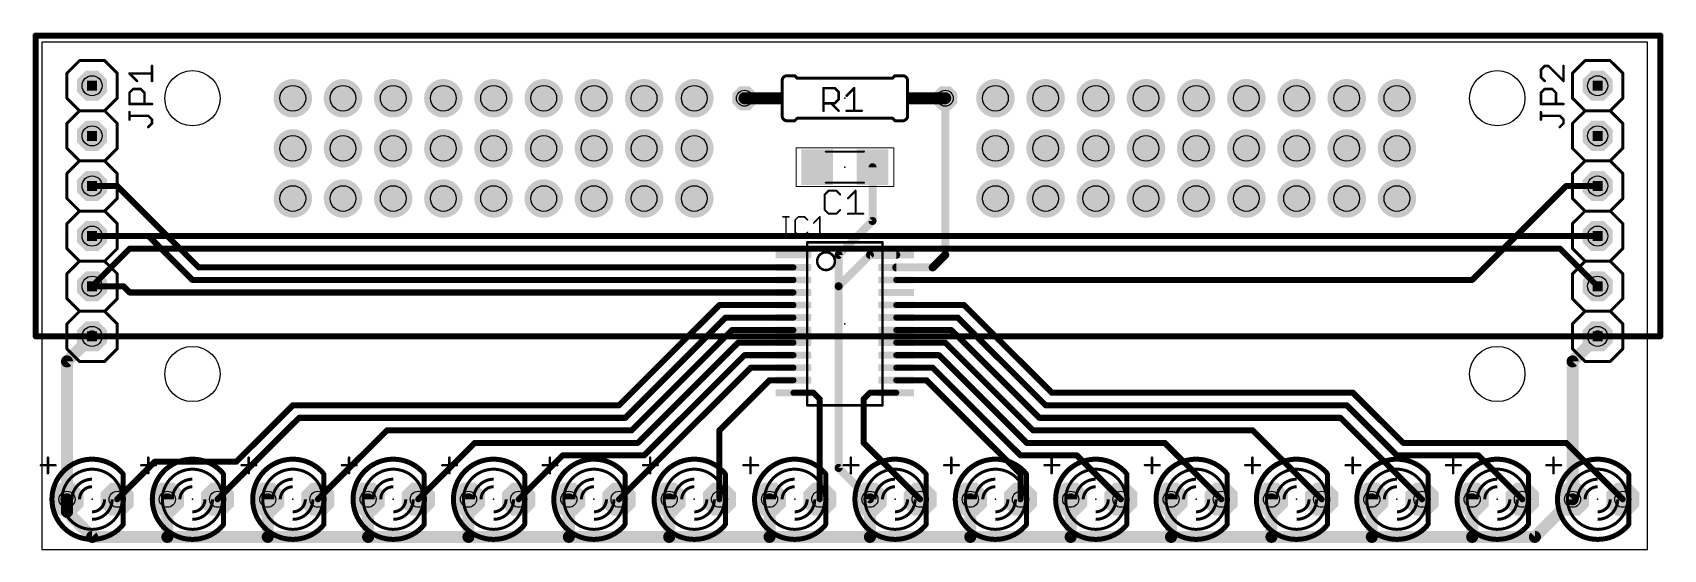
# Model space of a CAD drawing. Extents: x -0.5 to 82.1, y 0 to 26.2.
import ezdxf

# ---------------------------------------------------------------- set-up
doc = ezdxf.new("R2010")
doc.units = 0
for name, color, linetype in [('1', 22, 'CONTINUOUS'), ('16', 175, 'CONTINUOUS'), ('17', 82, 'CONTINUOUS'), ('18', 82, 'CONTINUOUS'), ('20', 7, 'CONTINUOUS'), ('21', 253, 'CONTINUOUS'), ('23', 7, 'CONTINUOUS'), ('25', 253, 'CONTINUOUS'), ('39', 22, 'CONTINUOUS'), ('44', 253, 'CONTINUOUS'), ('51', 253, 'CONTINUOUS')]:
    doc.layers.add(name, color=color, linetype=linetype)

# ---------------------------------------------------------------- blocks, each defined once
blk = doc.blocks.new('RECT')
blk.add_solid([(-0.5, -0.5), (0.5, -0.5), (-0.5, 0.5), (0.5, 0.5)])
blk = doc.blocks.new('OCTAGONP')
at = {"const_width": 0.5}
blk.add_lwpolyline([(-0.25, -0.1036), (-0.25, 0.1036), (-0.1036, 0.25), (0.1036, 0.25), (0.25, 0.1036), (0.25, -0.1036), (0.1036, -0.25), (-0.1036, -0.25), (-0.25, -0.1036), (-0.25, 0.1036)], dxfattribs=at)
blk = doc.blocks.new('ROUNDV')
at = {"const_width": 0.5}
blk.add_lwpolyline([(0, -0.25, 1), (0, 0.25, 1), (0, -0.25)], format="xyb", dxfattribs=at)

msp = doc.modelspace()

# ---------------------------------------------------------------- linework, layer by layer
at = {"layer": '1'}
for points, const_width in [([(-0.3175, 26.035), (81.915, 26.035)], 0.3048), ([(-0.3175, 10.795), (-0.3175, 26.035)], 0.3048), ([(81.915, 26.035), (81.915, 10.795)], 0.3048), ([(45.72, 14.9225), (45.72, 22.86)], 0.4064), ([(42.04, 19.3675), (42.04, 16.64)], 0.4064), ([(3.81, 18.415), (2.54, 18.415)], 0.3048), ([(7.9375, 14.2875), (3.81, 18.415)], 0.3048), ([(72.39, 13.6525), (77.1525, 18.415)], 0.3048), ([(77.1525, 18.415), (78.74, 18.415)], 0.3048), ([(42.04, 16.64), (40.3225, 14.9225)], 0.4064), ([(2.54, 15.875), (5.3975, 15.875)], 0.3048), ([(5.3975, 15.875), (7.62, 13.6525)], 0.3048), ([(41.91, 14.9225), (40.3225, 13.335)], 0.4064), ([(40.3225, 14.9225), (40.3225, 13.335)], 0.4064), ([(43.24, 14.9225), (41.91, 14.9225)], 0.4064), ([(45.085, 14.2875), (45.72, 14.9225)], 0.4064), ([(38.04, 14.2875), (7.9375, 14.2875)], 0.3048), ([(43.24, 14.2875), (45.085, 14.2875)], 0.4064), ([(2.54, 13.335), (4.1275, 13.335)], 0.3048), ([(4.1275, 13.335), (4.445, 13.0175)], 0.3048), ([(7.62, 13.6525), (38.04, 13.6525)], 0.3048), ([(40.3225, 13.335), (40.3225, 4.1275)], 0.4064), ([(43.24, 13.6525), (72.39, 13.6525)], 0.3048), ([(4.445, 13.0175), (38.04, 13.0175)], 0.3048), ([(29.21, 7.3025), (34.29, 12.3825)], 0.3048), ([(34.29, 12.3825), (38.04, 12.3825)], 0.3048), ([(43.24, 12.3825), (46.6725, 12.3825)], 0.3048), ([(46.6725, 12.3825), (51.1175, 7.9375)], 0.3048), ([(29.5275, 6.6675), (34.6075, 11.7475)], 0.3048), ([(34.6075, 11.7475), (38.04, 11.7475)], 0.3048), ([(46.355, 11.7475), (43.24, 11.7475)], 0.3048), ([(50.8, 7.3025), (46.355, 11.7475)], 0.3048), ([(81.915, 10.795), (-0.3175, 10.795)], 0.3048), ([(29.845, 6.0325), (34.925, 11.1125)], 0.3048), ([(34.925, 11.1125), (38.04, 11.1125)], 0.3048), ([(43.24, 11.1125), (46.0375, 11.1125)], 0.3048), ([(46.0375, 11.1125), (50.4825, 6.6675)], 0.3048), ([(30.1625, 5.3975), (35.2425, 10.4775)], 0.3048), ([(30.48, 4.7625), (35.56, 9.8425)], 0.3048), ([(35.2425, 10.4775), (38.04, 10.4775)], 0.3048), ([(35.56, 9.8425), (38.04, 9.8425)], 0.3048), ([(43.24, 10.4775), (45.72, 10.4775)], 0.3048), ([(43.24, 9.8425), (45.4025, 9.8425)], 0.3048), ([(45.4025, 9.8425), (49.8475, 5.3975)], 0.3048), ([(45.72, 10.4775), (50.165, 6.0325)], 0.3048), ([(29.21, 2.54), (35.8775, 9.2075)], 0.3048), ([(35.8775, 9.2075), (38.04, 9.2075)], 0.3048), ([(45.085, 9.2075), (43.24, 9.2075)], 0.3048), ([(49.53, 4.7625), (45.085, 9.2075)], 0.3048), ([(34.29, 6.0325), (36.83, 8.5725)], 0.3048), ([(36.83, 8.5725), (38.04, 8.5725)], 0.3048), ([(43.24, 8.5725), (44.7675, 8.5725)], 0.3048), ([(44.7675, 8.5725), (49.53, 3.81)], 0.3048), ([(9.8425, 4.445), (12.7, 7.3025)], 0.3048), ([(12.7, 7.3025), (29.21, 7.3025)], 0.3048), ([(38.04, 7.9375), (39.0525, 7.9375)], 0.3048), ([(39.0525, 7.9375), (39.37, 7.62)], 0.3048), ([(39.37, 7.62), (39.37, 2.54)], 0.3048), ([(41.5925, 7.62), (41.91, 7.9375)], 0.3048), ([(41.5925, 5.3975), (41.5925, 7.62)], 0.3048), ([(41.91, 7.9375), (43.24, 7.9375)], 0.3048), ([(66.04, 7.3025), (50.8, 7.3025)], 0.3048), ([(51.1175, 7.9375), (66.3575, 7.9375)], 0.3048), ([(68.58, 4.7625), (66.04, 7.3025)], 0.3048), ([(66.3575, 7.9375), (68.8975, 5.3975)], 0.3048), ([(8.89, 2.54), (13.0175, 6.6675)], 0.3048), ([(13.0175, 6.6675), (29.5275, 6.6675)], 0.3048), ([(50.4825, 6.6675), (65.7225, 6.6675)], 0.3048), ([(65.7225, 6.6675), (69.85, 2.54)], 0.3048), ([(13.97, 2.54), (17.4625, 6.0325)], 0.3048), ([(17.4625, 6.0325), (29.845, 6.0325)], 0.3048), ([(34.29, 2.54), (34.29, 6.0325)], 0.3048), ([(50.165, 6.0325), (61.2775, 6.0325)], 0.3048), ([(61.2775, 6.0325), (64.77, 2.54)], 0.3048), ([(19.05, 2.54), (21.9075, 5.3975)], 0.3048), ([(21.9075, 5.3975), (30.1625, 5.3975)], 0.3048), ([(44.45, 2.54), (41.5925, 5.3975)], 0.3048), ([(49.8475, 5.3975), (56.8325, 5.3975)], 0.3048), ([(56.8325, 5.3975), (59.69, 2.54)], 0.3048), ([(68.8975, 5.3975), (77.1525, 5.3975)], 0.3048), ([(77.1525, 5.3975), (80.01, 2.54)], 0.3048), ([(3.81, 2.54), (5.715, 4.445)], 0.3048), ([(5.715, 4.445), (9.8425, 4.445)], 0.3048), ([(24.13, 2.54), (26.3525, 4.7625)], 0.3048), ([(26.3525, 4.7625), (30.48, 4.7625)], 0.3048), ([(40.3225, 4.1275), (41.91, 2.54)], 0.4064), ([(52.3875, 4.7625), (49.53, 4.7625)], 0.3048), ([(54.61, 2.54), (52.3875, 4.7625)], 0.3048), ([(72.7075, 4.7625), (68.58, 4.7625)], 0.3048), ([(74.93, 2.54), (72.7075, 4.7625)], 0.3048), ([(49.53, 3.81), (49.53, 2.54)], 0.3048)]:
    msp.add_lwpolyline(points, dxfattribs=dict(at, const_width=const_width))
for points, const_width in [([(-0.3175, 26.1112, 1), (-0.3175, 25.9588)], 0.1524), ([(-0.2413, 26.035, 1), (-0.3937, 26.035)], 0.1524), ([(81.9912, 26.035, 1), (81.8388, 26.035)], 0.1524), ([(81.915, 25.9588, 1), (81.915, 26.1112)], 0.1524), ([(45.8216, 22.86, 1), (45.6184, 22.86)], 0.2032), ([(42.1416, 19.3675, 1), (41.9384, 19.3675)], 0.2032), ([(2.54, 18.4912, 1), (2.54, 18.3388)], 0.1524), ([(3.8639, 18.4689, 1), (3.7561, 18.3611)], 0.1524), ([(3.81, 18.3388, 1), (3.81, 18.4912)], 0.1524), ([(77.1525, 18.4912, 1), (77.1525, 18.3388)], 0.1524), ([(77.2064, 18.3611, 1), (77.0986, 18.4689)], 0.1524), ([(78.74, 18.3388, 1), (78.74, 18.4912)], 0.1524), ([(41.9384, 16.64, 1), (42.1416, 16.64)], 0.2032), ([(42.1118, 16.5682, 1), (41.9682, 16.7118)], 0.2032), ([(2.54, 15.9512, 1), (2.54, 15.7988)], 0.1524), ([(5.4514, 15.9289, 1), (5.3436, 15.8211)], 0.1524), ([(5.3975, 15.7988, 1), (5.3975, 15.9512)], 0.1524), ([(40.4241, 14.9225, 1), (40.2209, 14.9225)], 0.2032), ([(40.2507, 14.9943, 1), (40.3943, 14.8507)], 0.2032), ([(41.91, 15.0241, 1), (41.91, 14.8209)], 0.2032), ([(41.9818, 14.8507, 1), (41.8382, 14.9943)], 0.2032), ([(43.24, 14.8209, 1), (43.24, 15.0241)], 0.2032), ([(45.6184, 14.9225, 1), (45.8216, 14.9225)], 0.2032), ([(45.7918, 14.8507, 1), (45.6482, 14.9943)], 0.2032), ([(7.9375, 14.3637, 1), (7.9375, 14.2113)], 0.1524), ([(7.8836, 14.2336, 1), (7.9914, 14.3414)], 0.1524), ([(38.04, 14.2113, 1), (38.04, 14.3637)], 0.1524), ([(43.24, 14.3891, 1), (43.24, 14.1859)], 0.2032), ([(45.0132, 14.3593, 1), (45.1568, 14.2157)], 0.2032), ([(45.085, 14.1859, 1), (45.085, 14.3891)], 0.2032), ([(2.54, 13.4112, 1), (2.54, 13.2588)], 0.1524), ([(4.1814, 13.3889, 1), (4.0736, 13.2811)], 0.1524), ([(4.1275, 13.2588, 1), (4.1275, 13.4112)], 0.1524), ([(7.62, 13.7287, 1), (7.62, 13.5763)], 0.1524), ([(7.5661, 13.5986, 1), (7.6739, 13.7064)], 0.1524), ([(38.04, 13.5763, 1), (38.04, 13.7287)], 0.1524), ([(40.4241, 13.335, 1), (40.2209, 13.335)], 0.2032), ([(40.2209, 13.335, 1), (40.4241, 13.335)], 0.2032), ([(40.2507, 13.4068, 1), (40.3943, 13.2632)], 0.2032), ([(43.24, 13.7287, 1), (43.24, 13.5763)], 0.1524), ([(72.3361, 13.7064, 1), (72.4439, 13.5986)], 0.1524), ([(72.39, 13.5763, 1), (72.39, 13.7287)], 0.1524), ([(4.445, 13.0937, 1), (4.445, 12.9413)], 0.1524), ([(4.3911, 12.9636, 1), (4.4989, 13.0714)], 0.1524), ([(34.29, 12.4587, 1), (34.29, 12.3063)], 0.1524), ([(34.3439, 12.3286, 1), (34.2361, 12.4364)], 0.1524), ([(38.04, 12.9413, 1), (38.04, 13.0937)], 0.1524), ([(38.04, 12.3063, 1), (38.04, 12.4587)], 0.1524), ([(43.24, 12.4587, 1), (43.24, 12.3063)], 0.1524), ([(46.7264, 12.4364, 1), (46.6186, 12.3286)], 0.1524), ([(46.6725, 12.3063, 1), (46.6725, 12.4587)], 0.1524), ([(34.6075, 11.8237, 1), (34.6075, 11.6713)], 0.1524), ([(34.6614, 11.6936, 1), (34.5536, 11.8014)], 0.1524), ([(38.04, 11.6713, 1), (38.04, 11.8237)], 0.1524), ([(43.24, 11.8237, 1), (43.24, 11.6713)], 0.1524), ([(46.4089, 11.8014, 1), (46.3011, 11.6936)], 0.1524), ([(46.355, 11.6713, 1), (46.355, 11.8237)], 0.1524), ([(-0.3175, 10.8712, 1), (-0.3175, 10.7188)], 0.1524), ([(-0.3937, 10.795, 1), (-0.2413, 10.795)], 0.1524), ([(34.925, 11.1887, 1), (34.925, 11.0363)], 0.1524), ([(34.9789, 11.0586, 1), (34.8711, 11.1664)], 0.1524), ([(38.04, 11.0363, 1), (38.04, 11.1887)], 0.1524), ([(43.24, 11.1887, 1), (43.24, 11.0363)], 0.1524), ([(46.0914, 11.1664, 1), (45.9836, 11.0586)], 0.1524), ([(46.0375, 11.0363, 1), (46.0375, 11.1887)], 0.1524), ([(81.8388, 10.795, 1), (81.9912, 10.795)], 0.1524), ([(81.915, 10.7188, 1), (81.915, 10.8712)], 0.1524), ([(35.2425, 10.5537, 1), (35.2425, 10.4013)], 0.1524), ([(35.2964, 10.4236, 1), (35.1886, 10.5314)], 0.1524), ([(35.56, 9.9187, 1), (35.56, 9.7663)], 0.1524), ([(35.6139, 9.7886, 1), (35.5061, 9.8964)], 0.1524), ([(38.04, 10.4013, 1), (38.04, 10.5537)], 0.1524), ([(38.04, 9.7663, 1), (38.04, 9.9187)], 0.1524), ([(43.24, 10.5537, 1), (43.24, 10.4013)], 0.1524), ([(43.24, 9.9187, 1), (43.24, 9.7663)], 0.1524), ([(45.4564, 9.8964, 1), (45.3486, 9.7886)], 0.1524), ([(45.4025, 9.7663, 1), (45.4025, 9.9187)], 0.1524), ([(45.7739, 10.5314, 1), (45.6661, 10.4236)], 0.1524), ([(45.72, 10.4013, 1), (45.72, 10.5537)], 0.1524), ([(35.8775, 9.2837, 1), (35.8775, 9.1313)], 0.1524), ([(35.9314, 9.1536, 1), (35.8236, 9.2614)], 0.1524), ([(38.04, 9.1313, 1), (38.04, 9.2837)], 0.1524), ([(43.24, 9.2837, 1), (43.24, 9.1313)], 0.1524), ([(45.1389, 9.2614, 1), (45.0311, 9.1536)], 0.1524), ([(45.085, 9.1313, 1), (45.085, 9.2837)], 0.1524), ([(36.83, 8.6487, 1), (36.83, 8.4963)], 0.1524), ([(36.8839, 8.5186, 1), (36.7761, 8.6264)], 0.1524), ([(38.04, 8.4963, 1), (38.04, 8.6487)], 0.1524), ([(43.24, 8.6487, 1), (43.24, 8.4963)], 0.1524), ([(44.8214, 8.6264, 1), (44.7136, 8.5186)], 0.1524), ([(44.7675, 8.4963, 1), (44.7675, 8.6487)], 0.1524), ([(12.7, 7.3787, 1), (12.7, 7.2263)], 0.1524), ([(12.7539, 7.2486, 1), (12.6461, 7.3564)], 0.1524), ([(29.1561, 7.3564, 1), (29.2639, 7.2486)], 0.1524), ([(29.21, 7.2263, 1), (29.21, 7.3787)], 0.1524), ([(38.04, 8.0137, 1), (38.04, 7.8613)], 0.1524), ([(39.1064, 7.9914, 1), (38.9986, 7.8836)], 0.1524), ([(39.0525, 7.8613, 1), (39.0525, 8.0137)], 0.1524), ([(39.4462, 7.62, 1), (39.2938, 7.62)], 0.1524), ([(39.3161, 7.5661, 1), (39.4239, 7.6739)], 0.1524), ([(41.6687, 7.62, 1), (41.5163, 7.62)], 0.1524), ([(41.5386, 7.6739, 1), (41.6464, 7.5661)], 0.1524), ([(41.91, 8.0137, 1), (41.91, 7.8613)], 0.1524), ([(41.9639, 7.8836, 1), (41.8561, 7.9914)], 0.1524), ([(43.24, 7.8613, 1), (43.24, 8.0137)], 0.1524), ([(50.8, 7.3787, 1), (50.8, 7.2263)], 0.1524), ([(50.7461, 7.2486, 1), (50.8539, 7.3564)], 0.1524), ([(51.1175, 8.0137, 1), (51.1175, 7.8613)], 0.1524), ([(51.0636, 7.8836, 1), (51.1714, 7.9914)], 0.1524), ([(66.0939, 7.3564, 1), (65.9861, 7.2486)], 0.1524), ([(66.04, 7.2263, 1), (66.04, 7.3787)], 0.1524), ([(66.4114, 7.9914, 1), (66.3036, 7.8836)], 0.1524), ([(66.3575, 7.8613, 1), (66.3575, 8.0137)], 0.1524), ([(13.0175, 6.7437, 1), (13.0175, 6.5913)], 0.1524), ([(13.0714, 6.6136, 1), (12.9636, 6.7214)], 0.1524), ([(29.4736, 6.7214, 1), (29.5814, 6.6136)], 0.1524), ([(29.5275, 6.5913, 1), (29.5275, 6.7437)], 0.1524), ([(50.4825, 6.7437, 1), (50.4825, 6.5913)], 0.1524), ([(50.4286, 6.6136, 1), (50.5364, 6.7214)], 0.1524), ([(65.7764, 6.7214, 1), (65.6686, 6.6136)], 0.1524), ([(65.7225, 6.5913, 1), (65.7225, 6.7437)], 0.1524), ([(17.4625, 6.1087, 1), (17.4625, 5.9563)], 0.1524), ([(17.5164, 5.9786, 1), (17.4086, 6.0864)], 0.1524), ([(29.7911, 6.0864, 1), (29.8989, 5.9786)], 0.1524), ([(29.845, 5.9563, 1), (29.845, 6.1087)], 0.1524), ([(34.3662, 6.0325, 1), (34.2138, 6.0325)], 0.1524), ([(34.2361, 6.0864, 1), (34.3439, 5.9786)], 0.1524), ([(50.165, 6.1087, 1), (50.165, 5.9563)], 0.1524), ([(50.1111, 5.9786, 1), (50.2189, 6.0864)], 0.1524), ([(61.3314, 6.0864, 1), (61.2236, 5.9786)], 0.1524), ([(61.2775, 5.9563, 1), (61.2775, 6.1087)], 0.1524), ([(21.9075, 5.4737, 1), (21.9075, 5.3213)], 0.1524), ([(21.9614, 5.3436, 1), (21.8536, 5.4514)], 0.1524), ([(30.1086, 5.4514, 1), (30.2164, 5.3436)], 0.1524), ([(30.1625, 5.3213, 1), (30.1625, 5.4737)], 0.1524), ([(41.6464, 5.4514, 1), (41.5386, 5.3436)], 0.1524), ([(41.5163, 5.3975, 1), (41.6687, 5.3975)], 0.1524), ([(49.8475, 5.4737, 1), (49.8475, 5.3213)], 0.1524), ([(49.7936, 5.3436, 1), (49.9014, 5.4514)], 0.1524), ([(56.8864, 5.4514, 1), (56.7786, 5.3436)], 0.1524), ([(56.8325, 5.3213, 1), (56.8325, 5.4737)], 0.1524), ([(68.8975, 5.4737, 1), (68.8975, 5.3213)], 0.1524), ([(68.8436, 5.3436, 1), (68.9514, 5.4514)], 0.1524), ([(77.2064, 5.4514, 1), (77.0986, 5.3436)], 0.1524), ([(77.1525, 5.3213, 1), (77.1525, 5.4737)], 0.1524), ([(5.715, 4.5212, 1), (5.715, 4.3688)], 0.1524), ([(5.7689, 4.3911, 1), (5.6611, 4.4989)], 0.1524), ([(9.7886, 4.4989, 1), (9.8964, 4.3911)], 0.1524), ([(9.8425, 4.3688, 1), (9.8425, 4.5212)], 0.1524), ([(26.3525, 4.8387, 1), (26.3525, 4.6863)], 0.1524), ([(26.4064, 4.7086, 1), (26.2986, 4.8164)], 0.1524), ([(30.4261, 4.8164, 1), (30.5339, 4.7086)], 0.1524), ([(30.48, 4.6863, 1), (30.48, 4.8387)], 0.1524), ([(40.2209, 4.1275, 1), (40.4241, 4.1275)], 0.2032), ([(40.3943, 4.1993, 1), (40.2507, 4.0557)], 0.2032), ([(49.53, 4.8387, 1), (49.53, 4.6863)], 0.1524), ([(49.4761, 4.7086, 1), (49.5839, 4.8164)], 0.1524), ([(52.4414, 4.8164, 1), (52.3336, 4.7086)], 0.1524), ([(52.3875, 4.6863, 1), (52.3875, 4.8387)], 0.1524), ([(68.58, 4.8387, 1), (68.58, 4.6863)], 0.1524), ([(68.5261, 4.7086, 1), (68.6339, 4.8164)], 0.1524), ([(72.7614, 4.8164, 1), (72.6536, 4.7086)], 0.1524), ([(72.7075, 4.6863, 1), (72.7075, 4.8387)], 0.1524), ([(49.6062, 3.81, 1), (49.4538, 3.81)], 0.1524), ([(49.4761, 3.7561, 1), (49.5839, 3.8639)], 0.1524), ([(3.7561, 2.5939, 1), (3.8639, 2.4861)], 0.1524), ([(8.8361, 2.5939, 1), (8.9439, 2.4861)], 0.1524), ([(13.9161, 2.5939, 1), (14.0239, 2.4861)], 0.1524), ([(18.9961, 2.5939, 1), (19.1039, 2.4861)], 0.1524), ([(24.0761, 2.5939, 1), (24.1839, 2.4861)], 0.1524), ([(29.1561, 2.5939, 1), (29.2639, 2.4861)], 0.1524), ([(34.2138, 2.54, 1), (34.3662, 2.54)], 0.1524), ([(39.2938, 2.54, 1), (39.4462, 2.54)], 0.1524), ([(41.8382, 2.4682, 1), (41.9818, 2.6118)], 0.2032), ([(44.3961, 2.4861, 1), (44.5039, 2.5939)], 0.1524), ([(49.4538, 2.54, 1), (49.6062, 2.54)], 0.1524), ([(54.5561, 2.4861, 1), (54.6639, 2.5939)], 0.1524), ([(59.6361, 2.4861, 1), (59.7439, 2.5939)], 0.1524), ([(64.7161, 2.4861, 1), (64.8239, 2.5939)], 0.1524), ([(69.7961, 2.4861, 1), (69.9039, 2.5939)], 0.1524), ([(74.8761, 2.4861, 1), (74.9839, 2.5939)], 0.1524), ([(79.9561, 2.4861, 1), (80.0639, 2.5939)], 0.1524)]:
    msp.add_lwpolyline(points, format="xyb", dxfattribs=dict(at, const_width=const_width))
at = {"layer": '16'}
for points, const_width in [([(78.74, 15.875), (2.54, 15.875)], 0.3048), ([(4.445, 15.24), (2.54, 13.335)], 0.3048), ([(76.835, 15.24), (4.445, 15.24)], 0.3048), ([(78.74, 13.335), (76.835, 15.24)], 0.3048), ([(2.54, 10.795), (1.27, 9.525)], 0.6096), ([(77.47, 9.525), (78.74, 10.795)], 0.6096), ([(1.27, 9.525), (1.27, 2.54)], 0.6096), ([(77.47, 2.54), (77.47, 9.525)], 0.6096), ([(1.27, 2.54), (1.27, 1.905)], 0.6096), ([(6.35, 2.54), (6.35, 0.635)], 0.6096), ([(11.43, 2.54), (11.43, 0.635)], 0.6096), ([(16.51, 2.54), (16.51, 0.635)], 0.6096), ([(21.59, 2.54), (21.59, 0.635)], 0.6096), ([(26.67, 2.54), (26.67, 0.635)], 0.6096), ([(31.75, 2.54), (31.75, 0.635)], 0.6096), ([(36.83, 2.54), (36.83, 0.635)], 0.6096), ([(41.91, 2.54), (41.91, 0.635)], 0.6096), ([(46.99, 2.54), (46.99, 0.635)], 0.6096), ([(52.07, 2.54), (52.07, 0.635)], 0.6096), ([(57.15, 2.54), (57.15, 0.635)], 0.6096), ([(62.23, 2.54), (62.23, 0.635)], 0.6096), ([(67.31, 2.54), (67.31, 0.635)], 0.6096), ([(72.39, 2.54), (72.39, 0.635)], 0.6096), ([(75.565, 0.635), (77.47, 2.54)], 0.6096), ([(1.27, 1.905), (2.54, 0.635)], 0.6096), ([(2.54, 0.635), (6.35, 0.635)], 0.6096), ([(6.35, 0.635), (11.43, 0.635)], 0.6096), ([(11.43, 0.635), (16.51, 0.635)], 0.6096), ([(16.51, 0.635), (21.59, 0.635)], 0.6096), ([(21.59, 0.635), (26.67, 0.635)], 0.6096), ([(26.67, 0.635), (31.75, 0.635)], 0.6096), ([(31.75, 0.635), (36.83, 0.635)], 0.6096), ([(36.83, 0.635), (41.91, 0.635)], 0.6096), ([(41.91, 0.635), (46.99, 0.635)], 0.6096), ([(46.99, 0.635), (52.07, 0.635)], 0.6096), ([(52.07, 0.635), (57.15, 0.635)], 0.6096), ([(57.15, 0.635), (62.23, 0.635)], 0.6096), ([(62.23, 0.635), (67.31, 0.635)], 0.6096), ([(67.31, 0.635), (72.39, 0.635)], 0.6096), ([(72.39, 0.635), (75.565, 0.635)], 0.6096)]:
    msp.add_lwpolyline(points, dxfattribs=dict(at, const_width=const_width))
for points, const_width in [([(2.54, 15.9512, 1), (2.54, 15.7988)], 0.1524), ([(78.74, 15.7988, 1), (78.74, 15.9512)], 0.1524), ([(4.445, 15.3162, 1), (4.445, 15.1638)], 0.1524), ([(4.4989, 15.1861, 1), (4.3911, 15.2939)], 0.1524), ([(76.8889, 15.2939, 1), (76.7811, 15.1861)], 0.1524), ([(76.835, 15.1638, 1), (76.835, 15.3162)], 0.1524), ([(2.4861, 13.3889, 1), (2.5939, 13.2811)], 0.1524), ([(78.6861, 13.2811, 1), (78.7939, 13.3889)], 0.1524), ([(2.6478, 10.6872, 1), (2.4322, 10.9028)], 0.3048), ([(78.8478, 10.6872, 1), (78.6322, 10.9028)], 0.3048), ([(1.1622, 9.6328, 1), (1.3778, 9.4172)], 0.3048), ([(1.4224, 9.525, 1), (1.1176, 9.525)], 0.3048), ([(77.3622, 9.6328, 1), (77.5778, 9.4172)], 0.3048), ([(77.6224, 9.525, 1), (77.3176, 9.525)], 0.3048), ([(1.4224, 2.54, 1), (1.1176, 2.54)], 0.3048), ([(1.1176, 2.54, 1), (1.4224, 2.54)], 0.3048), ([(6.5024, 2.54, 1), (6.1976, 2.54)], 0.3048), ([(11.5824, 2.54, 1), (11.2776, 2.54)], 0.3048), ([(16.6624, 2.54, 1), (16.3576, 2.54)], 0.3048), ([(21.7424, 2.54, 1), (21.4376, 2.54)], 0.3048), ([(26.8224, 2.54, 1), (26.5176, 2.54)], 0.3048), ([(31.9024, 2.54, 1), (31.5976, 2.54)], 0.3048), ([(36.9824, 2.54, 1), (36.6776, 2.54)], 0.3048), ([(42.0624, 2.54, 1), (41.7576, 2.54)], 0.3048), ([(47.1424, 2.54, 1), (46.8376, 2.54)], 0.3048), ([(52.2224, 2.54, 1), (51.9176, 2.54)], 0.3048), ([(57.3024, 2.54, 1), (56.9976, 2.54)], 0.3048), ([(62.3824, 2.54, 1), (62.0776, 2.54)], 0.3048), ([(67.4624, 2.54, 1), (67.1576, 2.54)], 0.3048), ([(72.5424, 2.54, 1), (72.2376, 2.54)], 0.3048), ([(77.3176, 2.54, 1), (77.6224, 2.54)], 0.3048), ([(77.5778, 2.4322, 1), (77.3622, 2.6478)], 0.3048), ([(1.3778, 2.0128, 1), (1.1622, 1.7972)], 0.3048), ([(1.1176, 1.905, 1), (1.4224, 1.905)], 0.3048), ([(2.54, 0.7874, 1), (2.54, 0.4826)], 0.3048), ([(2.4322, 0.5272, 1), (2.6478, 0.7428)], 0.3048), ([(6.35, 0.7874, 1), (6.35, 0.4826)], 0.3048), ([(6.35, 0.4826, 1), (6.35, 0.7874)], 0.3048), ([(11.43, 0.7874, 1), (11.43, 0.4826)], 0.3048), ([(11.43, 0.4826, 1), (11.43, 0.7874)], 0.3048), ([(16.51, 0.7874, 1), (16.51, 0.4826)], 0.3048), ([(16.51, 0.4826, 1), (16.51, 0.7874)], 0.3048), ([(21.59, 0.7874, 1), (21.59, 0.4826)], 0.3048), ([(21.59, 0.4826, 1), (21.59, 0.7874)], 0.3048), ([(26.67, 0.7874, 1), (26.67, 0.4826)], 0.3048), ([(26.67, 0.4826, 1), (26.67, 0.7874)], 0.3048), ([(31.75, 0.7874, 1), (31.75, 0.4826)], 0.3048), ([(31.75, 0.4826, 1), (31.75, 0.7874)], 0.3048), ([(36.83, 0.7874, 1), (36.83, 0.4826)], 0.3048), ([(36.83, 0.4826, 1), (36.83, 0.7874)], 0.3048), ([(41.91, 0.7874, 1), (41.91, 0.4826)], 0.3048), ([(41.91, 0.4826, 1), (41.91, 0.7874)], 0.3048), ([(46.99, 0.7874, 1), (46.99, 0.4826)], 0.3048), ([(46.99, 0.4826, 1), (46.99, 0.7874)], 0.3048), ([(52.07, 0.7874, 1), (52.07, 0.4826)], 0.3048), ([(52.07, 0.4826, 1), (52.07, 0.7874)], 0.3048), ([(57.15, 0.7874, 1), (57.15, 0.4826)], 0.3048), ([(57.15, 0.4826, 1), (57.15, 0.7874)], 0.3048), ([(62.23, 0.7874, 1), (62.23, 0.4826)], 0.3048), ([(62.23, 0.4826, 1), (62.23, 0.7874)], 0.3048), ([(67.31, 0.7874, 1), (67.31, 0.4826)], 0.3048), ([(67.31, 0.4826, 1), (67.31, 0.7874)], 0.3048), ([(72.39, 0.7874, 1), (72.39, 0.4826)], 0.3048), ([(72.39, 0.4826, 1), (72.39, 0.7874)], 0.3048), ([(75.4572, 0.7428, 1), (75.6728, 0.5272)], 0.3048), ([(75.565, 0.4826, 1), (75.565, 0.7874)], 0.3048), ([(6.1976, 0.635, 1), (6.5024, 0.635)], 0.3048), ([(11.2776, 0.635, 1), (11.5824, 0.635)], 0.3048), ([(16.3576, 0.635, 1), (16.6624, 0.635)], 0.3048), ([(21.4376, 0.635, 1), (21.7424, 0.635)], 0.3048), ([(26.5176, 0.635, 1), (26.8224, 0.635)], 0.3048), ([(31.5976, 0.635, 1), (31.9024, 0.635)], 0.3048), ([(36.6776, 0.635, 1), (36.9824, 0.635)], 0.3048), ([(41.7576, 0.635, 1), (42.0624, 0.635)], 0.3048), ([(46.8376, 0.635, 1), (47.1424, 0.635)], 0.3048), ([(51.9176, 0.635, 1), (52.2224, 0.635)], 0.3048), ([(56.9976, 0.635, 1), (57.3024, 0.635)], 0.3048), ([(62.0776, 0.635, 1), (62.3824, 0.635)], 0.3048), ([(67.1576, 0.635, 1), (67.4624, 0.635)], 0.3048), ([(72.2376, 0.635, 1), (72.5424, 0.635)], 0.3048)]:
    msp.add_lwpolyline(points, format="xyb", dxfattribs=dict(at, const_width=const_width))
at = {"layer": '20'}
for p, q in [((81.26, 25.705), (0, 25.705)), ((0, 25.705), (0, 0)), ((81.26, 0), (81.26, 25.705)), ((0, 0), (81.26, 0))]:
    msp.add_line(p, q, dxfattribs=at)
for centre in [(7.62, 22.86), (73.66, 22.86), (7.62, 8.89), (73.66, 8.89)]:
    msp.add_circle(centre, 1.4, dxfattribs=at)
at = {"layer": '21'}
for points, const_width in [([(1.905, 24.765), (1.27, 24.13)], 0.1524), ([(3.175, 24.765), (1.905, 24.765)], 0.1524), ([(3.81, 24.13), (3.175, 24.765)], 0.1524), ([(78.105, 24.765), (77.47, 24.13)], 0.1524), ([(79.375, 24.765), (78.105, 24.765)], 0.1524), ([(80.01, 24.13), (79.375, 24.765)], 0.1524), ([(1.27, 22.86), (1.27, 24.13)], 0.1524), ([(3.81, 24.13), (3.81, 22.86)], 0.1524), ([(37.719, 24.003), (38.1, 24.003)], 0.1524), ([(38.227, 23.876), (38.1, 24.003)], 0.1524), ([(43.053, 23.876), (38.227, 23.876)], 0.1524), ([(43.053, 23.876), (43.18, 24.003)], 0.1524), ([(43.561, 24.003), (43.18, 24.003)], 0.1524), ([(77.47, 22.86), (77.47, 24.13)], 0.1524), ([(80.01, 24.13), (80.01, 22.86)], 0.1524), ([(37.465, 21.971), (37.465, 23.749)], 0.1524), ([(43.815, 21.971), (43.815, 23.749)], 0.1524), ([(1.905, 22.225), (1.27, 22.86)], 0.1524), ([(1.27, 21.59), (1.905, 22.225)], 0.1524), ([(3.175, 22.225), (1.905, 22.225)], 0.1524), ([(3.81, 22.86), (3.175, 22.225)], 0.1524), ([(3.175, 22.225), (3.81, 21.59)], 0.1524), ([(78.105, 22.225), (77.47, 22.86)], 0.1524), ([(77.47, 21.59), (78.105, 22.225)], 0.1524), ([(79.375, 22.225), (78.105, 22.225)], 0.1524), ([(80.01, 22.86), (79.375, 22.225)], 0.1524), ([(79.375, 22.225), (80.01, 21.59)], 0.1524), ([(1.27, 20.32), (1.27, 21.59)], 0.1524), ([(3.81, 21.59), (3.81, 20.32)], 0.1524), ([(37.719, 21.717), (38.1, 21.717)], 0.1524), ([(38.227, 21.844), (38.1, 21.717)], 0.1524), ([(43.053, 21.844), (38.227, 21.844)], 0.1524), ([(43.053, 21.844), (43.18, 21.717)], 0.1524), ([(43.561, 21.717), (43.18, 21.717)], 0.1524), ([(77.47, 20.32), (77.47, 21.59)], 0.1524), ([(80.01, 21.59), (80.01, 20.32)], 0.1524), ([(1.905, 19.685), (1.27, 20.32)], 0.1524), ([(3.81, 20.32), (3.175, 19.685)], 0.1524), ([(78.105, 19.685), (77.47, 20.32)], 0.1524), ([(80.01, 20.32), (79.375, 19.685)], 0.1524), ([(1.27, 19.05), (1.905, 19.685)], 0.1524), ([(1.27, 17.78), (1.27, 19.05)], 0.1524), ([(3.175, 19.685), (1.905, 19.685)], 0.1524), ([(3.175, 19.685), (3.81, 19.05)], 0.1524), ([(3.81, 19.05), (3.81, 17.78)], 0.1524), ([(77.47, 19.05), (78.105, 19.685)], 0.1524), ([(77.47, 17.78), (77.47, 19.05)], 0.1524), ([(79.375, 19.685), (78.105, 19.685)], 0.1524), ([(79.375, 19.685), (80.01, 19.05)], 0.1524), ([(80.01, 19.05), (80.01, 17.78)], 0.1524), ([(1.905, 17.145), (1.27, 17.78)], 0.1524), ([(3.81, 17.78), (3.175, 17.145)], 0.1524), ([(78.105, 17.145), (77.47, 17.78)], 0.1524), ([(80.01, 17.78), (79.375, 17.145)], 0.1524), ([(1.905, 17.145), (1.27, 16.51)], 0.1524), ([(1.27, 15.24), (1.27, 16.51)], 0.1524), ([(3.175, 17.145), (1.905, 17.145)], 0.1524), ([(3.81, 16.51), (3.175, 17.145)], 0.1524), ([(3.81, 16.51), (3.81, 15.24)], 0.1524), ([(78.105, 17.145), (77.47, 16.51)], 0.1524), ([(77.47, 15.24), (77.47, 16.51)], 0.1524), ([(79.375, 17.145), (78.105, 17.145)], 0.1524), ([(80.01, 16.51), (79.375, 17.145)], 0.1524), ([(80.01, 16.51), (80.01, 15.24)], 0.1524), ([(1.905, 14.605), (1.27, 15.24)], 0.1524), ([(3.81, 15.24), (3.175, 14.605)], 0.1524), ([(38.735, 7.3025), (38.735, 15.5575)], 0.127), ([(38.735, 15.5575), (42.545, 15.5575)], 0.127), ([(42.545, 15.5575), (42.545, 7.3025)], 0.127), ([(78.105, 14.605), (77.47, 15.24)], 0.1524), ([(80.01, 15.24), (79.375, 14.605)], 0.1524), ([(1.27, 13.97), (1.905, 14.605)], 0.1524), ([(1.27, 12.7), (1.27, 13.97)], 0.1524), ([(3.175, 14.605), (1.905, 14.605)], 0.1524), ([(3.175, 14.605), (3.81, 13.97)], 0.1524), ([(3.81, 13.97), (3.81, 12.7)], 0.1524), ([(77.47, 13.97), (78.105, 14.605)], 0.1524), ([(77.47, 12.7), (77.47, 13.97)], 0.1524), ([(79.375, 14.605), (78.105, 14.605)], 0.1524), ([(79.375, 14.605), (80.01, 13.97)], 0.1524), ([(80.01, 13.97), (80.01, 12.7)], 0.1524), ([(1.905, 12.065), (1.27, 12.7)], 0.1524), ([(3.81, 12.7), (3.175, 12.065)], 0.1524), ([(78.105, 12.065), (77.47, 12.7)], 0.1524), ([(80.01, 12.7), (79.375, 12.065)], 0.1524), ([(1.905, 12.065), (1.27, 11.43)], 0.1524), ([(3.175, 12.065), (1.905, 12.065)], 0.1524), ([(3.81, 11.43), (3.175, 12.065)], 0.1524), ([(78.105, 12.065), (77.47, 11.43)], 0.1524), ([(79.375, 12.065), (78.105, 12.065)], 0.1524), ([(80.01, 11.43), (79.375, 12.065)], 0.1524), ([(1.27, 10.16), (1.27, 11.43)], 0.1524), ([(3.81, 11.43), (3.81, 10.16)], 0.1524), ([(77.47, 10.16), (77.47, 11.43)], 0.1524), ([(80.01, 11.43), (80.01, 10.16)], 0.1524), ([(1.905, 9.525), (1.27, 10.16)], 0.1524), ([(3.81, 10.16), (3.175, 9.525)], 0.1524), ([(78.105, 9.525), (77.47, 10.16)], 0.1524), ([(80.01, 10.16), (79.375, 9.525)], 0.1524), ([(3.175, 9.525), (1.905, 9.525)], 0.1524), ([(79.375, 9.525), (78.105, 9.525)], 0.1524), ([(42.545, 7.3025), (38.735, 7.3025)], 0.127), ([(42.2275, 7.3025), (39.0525, 7.3025)], 0.127), ([(-0.0508, 4.2672), (0.6858, 4.2672)], 0.127), ([(0.3048, 3.8608), (0.3048, 4.6482)], 0.127), ([(5.0292, 4.2672), (5.7658, 4.2672)], 0.127), ([(5.3848, 3.8608), (5.3848, 4.6482)], 0.127), ([(10.1092, 4.2672), (10.8458, 4.2672)], 0.127), ([(10.4648, 3.8608), (10.4648, 4.6482)], 0.127), ([(15.1892, 4.2672), (15.9258, 4.2672)], 0.127), ([(15.5448, 3.8608), (15.5448, 4.6482)], 0.127), ([(20.2692, 4.2672), (21.0058, 4.2672)], 0.127), ([(20.6248, 3.8608), (20.6248, 4.6482)], 0.127), ([(25.3492, 4.2672), (26.0858, 4.2672)], 0.127), ([(25.7048, 3.8608), (25.7048, 4.6482)], 0.127), ([(30.4292, 4.2672), (31.1658, 4.2672)], 0.127), ([(30.7848, 3.8608), (30.7848, 4.6482)], 0.127), ([(35.5092, 4.2672), (36.2458, 4.2672)], 0.127), ([(35.8648, 3.8608), (35.8648, 4.6482)], 0.127), ([(40.5892, 4.2672), (41.3258, 4.2672)], 0.127), ([(40.9448, 3.8608), (40.9448, 4.6482)], 0.127), ([(45.6692, 4.2672), (46.4058, 4.2672)], 0.127), ([(46.0248, 3.8608), (46.0248, 4.6482)], 0.127), ([(50.7492, 4.2672), (51.4858, 4.2672)], 0.127), ([(51.1048, 3.8608), (51.1048, 4.6482)], 0.127), ([(55.8292, 4.2672), (56.5658, 4.2672)], 0.127), ([(56.1848, 3.8608), (56.1848, 4.6482)], 0.127), ([(60.9092, 4.2672), (61.6458, 4.2672)], 0.127), ([(61.2648, 3.8608), (61.2648, 4.6482)], 0.127), ([(65.9892, 4.2672), (66.7258, 4.2672)], 0.127), ([(66.3448, 3.8608), (66.3448, 4.6482)], 0.127), ([(71.0692, 4.2672), (71.8058, 4.2672)], 0.127), ([(71.4248, 3.8608), (71.4248, 4.6482)], 0.127), ([(76.1492, 4.2672), (76.8858, 4.2672)], 0.127), ([(76.5048, 3.8608), (76.5048, 4.6482)], 0.127)]:
    msp.add_lwpolyline(points, dxfattribs=dict(at, const_width=const_width))
for points, const_width in [([(1.905, 24.8031, 1), (1.905, 24.7269)], 0.0762), ([(1.9319, 24.7381, 1), (1.8781, 24.7919)], 0.0762), ([(3.2019, 24.7919, 1), (3.1481, 24.7381)], 0.0762), ([(3.175, 24.7269, 1), (3.175, 24.8031)], 0.0762), ([(78.105, 24.8031, 1), (78.105, 24.7269)], 0.0762), ([(78.1319, 24.7381, 1), (78.0781, 24.7919)], 0.0762), ([(79.4019, 24.7919, 1), (79.3481, 24.7381)], 0.0762), ([(79.375, 24.7269, 1), (79.375, 24.8031)], 0.0762), ([(1.3081, 24.13, 1), (1.2319, 24.13)], 0.0762), ([(1.2431, 24.1569, 1), (1.2969, 24.1031)], 0.0762), ([(3.8481, 24.13, 1), (3.7719, 24.13)], 0.0762), ([(3.7831, 24.1031, 1), (3.8369, 24.1569)], 0.0762), ([(37.719, 24.003, 0.4142), (37.465, 23.749)], 0.1524), ([(37.719, 24.0411, 1), (37.719, 23.9649)], 0.0762), ([(37.719, 23.9649, 1), (37.719, 24.0411)], 0.0762), ([(38.1269, 24.0299, 1), (38.0731, 23.9761)], 0.0762), ([(38.1, 23.9649, 1), (38.1, 24.0411)], 0.0762), ([(38.227, 23.9141, 1), (38.227, 23.8379)], 0.0762), ([(38.2001, 23.8491, 1), (38.2539, 23.9029)], 0.0762), ([(43.0261, 23.9029, 1), (43.0799, 23.8491)], 0.0762), ([(43.053, 23.8379, 1), (43.053, 23.9141)], 0.0762), ([(43.18, 24.0411, 1), (43.18, 23.9649)], 0.0762), ([(43.2069, 23.9761, 1), (43.1531, 24.0299)], 0.0762), ([(43.815, 23.749, 0.4142), (43.561, 24.003)], 0.1524), ([(43.561, 24.0411, 1), (43.561, 23.9649)], 0.0762), ([(43.561, 23.9649, 1), (43.561, 24.0411)], 0.0762), ([(77.5081, 24.13, 1), (77.4319, 24.13)], 0.0762), ([(77.4431, 24.1569, 1), (77.4969, 24.1031)], 0.0762), ([(80.0481, 24.13, 1), (79.9719, 24.13)], 0.0762), ([(79.9831, 24.1031, 1), (80.0369, 24.1569)], 0.0762), ([(37.5031, 23.749, 1), (37.4269, 23.749)], 0.0762), ([(37.4269, 23.749, 1), (37.5031, 23.749)], 0.0762), ([(43.8531, 23.749, 1), (43.7769, 23.749)], 0.0762), ([(43.7769, 23.749, 1), (43.8531, 23.749)], 0.0762), ([(1.2319, 22.86, 1), (1.3081, 22.86)], 0.0762), ([(1.2969, 22.8869, 1), (1.2431, 22.8331)], 0.0762), ([(1.905, 22.2631, 1), (1.905, 22.1869)], 0.0762), ([(1.9319, 22.1981, 1), (1.8781, 22.2519)], 0.0762), ([(1.8781, 22.1981, 1), (1.9319, 22.2519)], 0.0762), ([(3.2019, 22.2519, 1), (3.1481, 22.1981)], 0.0762), ([(3.1481, 22.2519, 1), (3.2019, 22.1981)], 0.0762), ([(3.175, 22.1869, 1), (3.175, 22.2631)], 0.0762), ([(3.7719, 22.86, 1), (3.8481, 22.86)], 0.0762), ([(3.8369, 22.8331, 1), (3.7831, 22.8869)], 0.0762), ([(77.4319, 22.86, 1), (77.5081, 22.86)], 0.0762), ([(77.4969, 22.8869, 1), (77.4431, 22.8331)], 0.0762), ([(78.105, 22.2631, 1), (78.105, 22.1869)], 0.0762), ([(78.1319, 22.1981, 1), (78.0781, 22.2519)], 0.0762), ([(78.0781, 22.1981, 1), (78.1319, 22.2519)], 0.0762), ([(79.4019, 22.2519, 1), (79.3481, 22.1981)], 0.0762), ([(79.3481, 22.2519, 1), (79.4019, 22.1981)], 0.0762), ([(79.375, 22.1869, 1), (79.375, 22.2631)], 0.0762), ([(79.9719, 22.86, 1), (80.0481, 22.86)], 0.0762), ([(80.0369, 22.8331, 1), (79.9831, 22.8869)], 0.0762), ([(1.3081, 21.59, 1), (1.2319, 21.59)], 0.0762), ([(1.2431, 21.6169, 1), (1.2969, 21.5631)], 0.0762), ([(3.8481, 21.59, 1), (3.7719, 21.59)], 0.0762), ([(3.7831, 21.5631, 1), (3.8369, 21.6169)], 0.0762), ([(37.465, 21.971, 0.4142), (37.719, 21.717)], 0.1524), ([(37.5031, 21.971, 1), (37.4269, 21.971)], 0.0762), ([(37.4269, 21.971, 1), (37.5031, 21.971)], 0.0762), ([(37.719, 21.7551, 1), (37.719, 21.6789)], 0.0762), ([(37.719, 21.6789, 1), (37.719, 21.7551)], 0.0762), ([(38.0731, 21.7439, 1), (38.1269, 21.6901)], 0.0762), ([(38.1, 21.6789, 1), (38.1, 21.7551)], 0.0762), ([(38.227, 21.8821, 1), (38.227, 21.8059)], 0.0762), ([(38.2539, 21.8171, 1), (38.2001, 21.8709)], 0.0762), ([(43.0799, 21.8709, 1), (43.0261, 21.8171)], 0.0762), ([(43.053, 21.8059, 1), (43.053, 21.8821)], 0.0762), ([(43.18, 21.7551, 1), (43.18, 21.6789)], 0.0762), ([(43.1531, 21.6901, 1), (43.2069, 21.7439)], 0.0762), ([(43.561, 21.717, 0.4142), (43.815, 21.971)], 0.1524), ([(43.561, 21.7551, 1), (43.561, 21.6789)], 0.0762), ([(43.561, 21.6789, 1), (43.561, 21.7551)], 0.0762), ([(43.8531, 21.971, 1), (43.7769, 21.971)], 0.0762), ([(43.7769, 21.971, 1), (43.8531, 21.971)], 0.0762), ([(77.5081, 21.59, 1), (77.4319, 21.59)], 0.0762), ([(77.4431, 21.6169, 1), (77.4969, 21.5631)], 0.0762), ([(80.0481, 21.59, 1), (79.9719, 21.59)], 0.0762), ([(79.9831, 21.5631, 1), (80.0369, 21.6169)], 0.0762), ([(1.2319, 20.32, 1), (1.3081, 20.32)], 0.0762), ([(1.2969, 20.3469, 1), (1.2431, 20.2931)], 0.0762), ([(3.7719, 20.32, 1), (3.8481, 20.32)], 0.0762), ([(3.8369, 20.2931, 1), (3.7831, 20.3469)], 0.0762), ([(77.4319, 20.32, 1), (77.5081, 20.32)], 0.0762), ([(77.4969, 20.3469, 1), (77.4431, 20.2931)], 0.0762), ([(79.9719, 20.32, 1), (80.0481, 20.32)], 0.0762), ([(80.0369, 20.2931, 1), (79.9831, 20.3469)], 0.0762), ([(1.3081, 19.05, 1), (1.2319, 19.05)], 0.0762), ([(1.2431, 19.0769, 1), (1.2969, 19.0231)], 0.0762), ([(1.905, 19.7231, 1), (1.905, 19.6469)], 0.0762), ([(1.9319, 19.6581, 1), (1.8781, 19.7119)], 0.0762), ([(1.8781, 19.6581, 1), (1.9319, 19.7119)], 0.0762), ([(3.2019, 19.7119, 1), (3.1481, 19.6581)], 0.0762), ([(3.1481, 19.7119, 1), (3.2019, 19.6581)], 0.0762), ([(3.175, 19.6469, 1), (3.175, 19.7231)], 0.0762), ([(3.8481, 19.05, 1), (3.7719, 19.05)], 0.0762), ([(3.7831, 19.0231, 1), (3.8369, 19.0769)], 0.0762), ([(77.5081, 19.05, 1), (77.4319, 19.05)], 0.0762), ([(77.4431, 19.0769, 1), (77.4969, 19.0231)], 0.0762), ([(78.105, 19.7231, 1), (78.105, 19.6469)], 0.0762), ([(78.1319, 19.6581, 1), (78.0781, 19.7119)], 0.0762), ([(78.0781, 19.6581, 1), (78.1319, 19.7119)], 0.0762), ([(79.4019, 19.7119, 1), (79.3481, 19.6581)], 0.0762), ([(79.3481, 19.7119, 1), (79.4019, 19.6581)], 0.0762), ([(79.375, 19.6469, 1), (79.375, 19.7231)], 0.0762), ([(80.0481, 19.05, 1), (79.9719, 19.05)], 0.0762), ([(79.9831, 19.0231, 1), (80.0369, 19.0769)], 0.0762), ([(1.2319, 17.78, 1), (1.3081, 17.78)], 0.0762), ([(1.2969, 17.8069, 1), (1.2431, 17.7531)], 0.0762), ([(3.7719, 17.78, 1), (3.8481, 17.78)], 0.0762), ([(3.8369, 17.7531, 1), (3.7831, 17.8069)], 0.0762), ([(77.4319, 17.78, 1), (77.5081, 17.78)], 0.0762), ([(77.4969, 17.8069, 1), (77.4431, 17.7531)], 0.0762), ([(79.9719, 17.78, 1), (80.0481, 17.78)], 0.0762), ([(80.0369, 17.7531, 1), (79.9831, 17.8069)], 0.0762), ([(1.3081, 16.51, 1), (1.2319, 16.51)], 0.0762), ([(1.2431, 16.5369, 1), (1.2969, 16.4831)], 0.0762), ([(1.905, 17.1831, 1), (1.905, 17.1069)], 0.0762), ([(1.9319, 17.1181, 1), (1.8781, 17.1719)], 0.0762), ([(1.8781, 17.1181, 1), (1.9319, 17.1719)], 0.0762), ([(3.2019, 17.1719, 1), (3.1481, 17.1181)], 0.0762), ([(3.1481, 17.1719, 1), (3.2019, 17.1181)], 0.0762), ([(3.175, 17.1069, 1), (3.175, 17.1831)], 0.0762), ([(3.8481, 16.51, 1), (3.7719, 16.51)], 0.0762), ([(3.7831, 16.4831, 1), (3.8369, 16.5369)], 0.0762), ([(77.5081, 16.51, 1), (77.4319, 16.51)], 0.0762), ([(77.4431, 16.5369, 1), (77.4969, 16.4831)], 0.0762), ([(78.105, 17.1831, 1), (78.105, 17.1069)], 0.0762), ([(78.1319, 17.1181, 1), (78.0781, 17.1719)], 0.0762), ([(78.0781, 17.1181, 1), (78.1319, 17.1719)], 0.0762), ([(79.4019, 17.1719, 1), (79.3481, 17.1181)], 0.0762), ([(79.3481, 17.1719, 1), (79.4019, 17.1181)], 0.0762), ([(79.375, 17.1069, 1), (79.375, 17.1831)], 0.0762), ([(80.0481, 16.51, 1), (79.9719, 16.51)], 0.0762), ([(79.9831, 16.4831, 1), (80.0369, 16.5369)], 0.0762), ([(1.2319, 15.24, 1), (1.3081, 15.24)], 0.0762), ([(1.2969, 15.2669, 1), (1.2431, 15.2131)], 0.0762), ([(3.7719, 15.24, 1), (3.8481, 15.24)], 0.0762), ([(3.8369, 15.2131, 1), (3.7831, 15.2669)], 0.0762), ([(38.7668, 15.5575, 1), (38.7032, 15.5575)], 0.0635), ([(38.735, 15.5893, 1), (38.735, 15.5258)], 0.0635), ([(39.6875, 14.156, 1), (39.6875, 15.054, 1), (39.6875, 14.156)], 0.127), ([(42.5768, 15.5575, 1), (42.5132, 15.5575)], 0.0635), ([(42.545, 15.5258, 1), (42.545, 15.5893)], 0.0635), ([(77.4319, 15.24, 1), (77.5081, 15.24)], 0.0762), ([(77.4969, 15.2669, 1), (77.4431, 15.2131)], 0.0762), ([(79.9719, 15.24, 1), (80.0481, 15.24)], 0.0762), ([(80.0369, 15.2131, 1), (79.9831, 15.2669)], 0.0762), ([(1.3081, 13.97, 1), (1.2319, 13.97)], 0.0762), ([(1.2431, 13.9969, 1), (1.2969, 13.9431)], 0.0762), ([(1.905, 14.6431, 1), (1.905, 14.5669)], 0.0762), ([(1.9319, 14.5781, 1), (1.8781, 14.6319)], 0.0762), ([(1.8781, 14.5781, 1), (1.9319, 14.6319)], 0.0762), ([(3.2019, 14.6319, 1), (3.1481, 14.5781)], 0.0762), ([(3.1481, 14.6319, 1), (3.2019, 14.5781)], 0.0762), ([(3.175, 14.5669, 1), (3.175, 14.6431)], 0.0762), ([(3.8481, 13.97, 1), (3.7719, 13.97)], 0.0762), ([(3.7831, 13.9431, 1), (3.8369, 13.9969)], 0.0762), ([(77.5081, 13.97, 1), (77.4319, 13.97)], 0.0762), ([(77.4431, 13.9969, 1), (77.4969, 13.9431)], 0.0762), ([(78.105, 14.6431, 1), (78.105, 14.5669)], 0.0762), ([(78.1319, 14.5781, 1), (78.0781, 14.6319)], 0.0762), ([(78.0781, 14.5781, 1), (78.1319, 14.6319)], 0.0762), ([(79.4019, 14.6319, 1), (79.3481, 14.5781)], 0.0762), ([(79.3481, 14.6319, 1), (79.4019, 14.5781)], 0.0762), ([(79.375, 14.5669, 1), (79.375, 14.6431)], 0.0762), ([(80.0481, 13.97, 1), (79.9719, 13.97)], 0.0762), ([(79.9831, 13.9431, 1), (80.0369, 13.9969)], 0.0762), ([(1.2319, 12.7, 1), (1.3081, 12.7)], 0.0762), ([(1.2969, 12.7269, 1), (1.2431, 12.6731)], 0.0762), ([(3.7719, 12.7, 1), (3.8481, 12.7)], 0.0762), ([(3.8369, 12.6731, 1), (3.7831, 12.7269)], 0.0762), ([(77.4319, 12.7, 1), (77.5081, 12.7)], 0.0762), ([(77.4969, 12.7269, 1), (77.4431, 12.6731)], 0.0762), ([(79.9719, 12.7, 1), (80.0481, 12.7)], 0.0762), ([(80.0369, 12.6731, 1), (79.9831, 12.7269)], 0.0762), ([(1.905, 12.1031, 1), (1.905, 12.0269)], 0.0762), ([(1.9319, 12.0381, 1), (1.8781, 12.0919)], 0.0762), ([(1.8781, 12.0381, 1), (1.9319, 12.0919)], 0.0762), ([(3.2019, 12.0919, 1), (3.1481, 12.0381)], 0.0762), ([(3.1481, 12.0919, 1), (3.2019, 12.0381)], 0.0762), ([(3.175, 12.0269, 1), (3.175, 12.1031)], 0.0762), ([(78.105, 12.1031, 1), (78.105, 12.0269)], 0.0762), ([(78.1319, 12.0381, 1), (78.0781, 12.0919)], 0.0762), ([(78.0781, 12.0381, 1), (78.1319, 12.0919)], 0.0762), ([(79.4019, 12.0919, 1), (79.3481, 12.0381)], 0.0762), ([(79.3481, 12.0919, 1), (79.4019, 12.0381)], 0.0762), ([(79.375, 12.0269, 1), (79.375, 12.1031)], 0.0762), ([(1.3081, 11.43, 1), (1.2319, 11.43)], 0.0762), ([(1.2431, 11.4569, 1), (1.2969, 11.4031)], 0.0762), ([(3.8481, 11.43, 1), (3.7719, 11.43)], 0.0762), ([(3.7831, 11.4031, 1), (3.8369, 11.4569)], 0.0762), ([(77.5081, 11.43, 1), (77.4319, 11.43)], 0.0762), ([(77.4431, 11.4569, 1), (77.4969, 11.4031)], 0.0762), ([(80.0481, 11.43, 1), (79.9719, 11.43)], 0.0762), ([(79.9831, 11.4031, 1), (80.0369, 11.4569)], 0.0762), ([(1.2319, 10.16, 1), (1.3081, 10.16)], 0.0762), ([(1.2969, 10.1869, 1), (1.2431, 10.1331)], 0.0762), ([(3.7719, 10.16, 1), (3.8481, 10.16)], 0.0762), ([(3.8369, 10.1331, 1), (3.7831, 10.1869)], 0.0762), ([(77.4319, 10.16, 1), (77.5081, 10.16)], 0.0762), ([(77.4969, 10.1869, 1), (77.4431, 10.1331)], 0.0762), ([(79.9719, 10.16, 1), (80.0481, 10.16)], 0.0762), ([(80.0369, 10.1331, 1), (79.9831, 10.1869)], 0.0762), ([(1.905, 9.5631, 1), (1.905, 9.4869)], 0.0762), ([(1.8781, 9.4981, 1), (1.9319, 9.5519)], 0.0762), ([(3.1481, 9.5519, 1), (3.2019, 9.4981)], 0.0762), ([(3.175, 9.4869, 1), (3.175, 9.5631)], 0.0762), ([(78.105, 9.5631, 1), (78.105, 9.4869)], 0.0762), ([(78.0781, 9.4981, 1), (78.1319, 9.5519)], 0.0762), ([(79.3481, 9.5519, 1), (79.4019, 9.4981)], 0.0762), ([(79.375, 9.4869, 1), (79.375, 9.5631)], 0.0762), ([(38.7032, 7.3025, 1), (38.7668, 7.3025)], 0.0635), ([(38.735, 7.3342, 1), (38.735, 7.2708)], 0.0635), ([(39.0525, 7.3342, 1), (39.0525, 7.2708)], 0.0635), ([(42.2275, 7.2708, 1), (42.2275, 7.3342)], 0.0635), ([(42.5132, 7.3025, 1), (42.5768, 7.3025)], 0.0635), ([(42.545, 7.2708, 1), (42.545, 7.3342)], 0.0635), ([(-0.0508, 4.2989, 1), (-0.0508, 4.2355)], 0.0635), ([(0.3366, 4.6482, 1), (0.2731, 4.6482)], 0.0635), ([(2.54, 4.572, 0.277), (0.7471, 3.4962)], 0.254), ([(0.6858, 4.2355, 1), (0.6858, 4.2989)], 0.0635), ([(2.54, 4.064, 0.2361), (1.3208, 3.4544)], 0.1524), ([(4.101, 3.8409, 0.2226), (2.54, 4.572)], 0.254), ([(3.7801, 3.4258, 0.2422), (2.54, 4.064)], 0.1524), ([(5.0292, 4.2989, 1), (5.0292, 4.2355)], 0.0635), ([(5.4165, 4.6482, 1), (5.3531, 4.6482)], 0.0635), ([(7.62, 4.572, 0.277), (5.8271, 3.4962)], 0.254), ([(5.7658, 4.2355, 1), (5.7658, 4.2989)], 0.0635), ([(7.62, 4.064, 0.2361), (6.4008, 3.4544)], 0.1524), ([(9.181, 3.8409, 0.2226), (7.62, 4.572)], 0.254), ([(8.8601, 3.4258, 0.2422), (7.62, 4.064)], 0.1524), ([(10.1092, 4.2989, 1), (10.1092, 4.2355)], 0.0635), ([(10.4966, 4.6482, 1), (10.433, 4.6482)], 0.0635), ([(12.7, 4.572, 0.277), (10.9071, 3.4962)], 0.254), ([(10.8458, 4.2355, 1), (10.8458, 4.2989)], 0.0635), ([(12.7, 4.064, 0.2361), (11.4808, 3.4544)], 0.1524), ([(14.261, 3.8409, 0.2226), (12.7, 4.572)], 0.254), ([(13.9401, 3.4258, 0.2422), (12.7, 4.064)], 0.1524), ([(15.1892, 4.2989, 1), (15.1892, 4.2355)], 0.0635), ([(15.5766, 4.6482, 1), (15.513, 4.6482)], 0.0635), ([(17.78, 4.572, 0.277), (15.9871, 3.4962)], 0.254), ([(15.9258, 4.2355, 1), (15.9258, 4.2989)], 0.0635), ([(17.78, 4.064, 0.2361), (16.5608, 3.4544)], 0.1524), ([(19.341, 3.8409, 0.2226), (17.78, 4.572)], 0.254), ([(19.0201, 3.4258, 0.2422), (17.78, 4.064)], 0.1524), ([(20.2692, 4.2989, 1), (20.2692, 4.2355)], 0.0635), ([(20.6565, 4.6482, 1), (20.5931, 4.6482)], 0.0635), ([(22.86, 4.572, 0.277), (21.0671, 3.4962)], 0.254), ([(21.0058, 4.2355, 1), (21.0058, 4.2989)], 0.0635), ([(22.86, 4.064, 0.2361), (21.6408, 3.4544)], 0.1524), ([(24.421, 3.8409, 0.2226), (22.86, 4.572)], 0.254), ([(24.1001, 3.4258, 0.2422), (22.86, 4.064)], 0.1524), ([(25.3492, 4.2989, 1), (25.3492, 4.2355)], 0.0635), ([(25.7366, 4.6482, 1), (25.6731, 4.6482)], 0.0635), ([(27.94, 4.572, 0.277), (26.1471, 3.4962)], 0.254), ([(26.0858, 4.2355, 1), (26.0858, 4.2989)], 0.0635), ([(27.94, 4.064, 0.2361), (26.7208, 3.4544)], 0.1524), ([(29.501, 3.8409, 0.2226), (27.94, 4.572)], 0.254), ([(29.1801, 3.4258, 0.2422), (27.94, 4.064)], 0.1524), ([(30.4292, 4.2989, 1), (30.4292, 4.2355)], 0.0635), ([(30.8165, 4.6482, 1), (30.7531, 4.6482)], 0.0635), ([(33.02, 4.572, 0.277), (31.2271, 3.4962)], 0.254), ([(31.1658, 4.2355, 1), (31.1658, 4.2989)], 0.0635), ([(33.02, 4.064, 0.2361), (31.8008, 3.4544)], 0.1524), ([(34.581, 3.8409, 0.2226), (33.02, 4.572)], 0.254), ([(34.2601, 3.4258, 0.2422), (33.02, 4.064)], 0.1524), ([(35.5092, 4.2989, 1), (35.5092, 4.2355)], 0.0635), ([(35.8966, 4.6482, 1), (35.8331, 4.6482)], 0.0635), ([(38.1, 4.572, 0.277), (36.3071, 3.4962)], 0.254), ([(36.2458, 4.2355, 1), (36.2458, 4.2989)], 0.0635), ([(38.1, 4.064, 0.2361), (36.8808, 3.4544)], 0.1524), ([(39.661, 3.8409, 0.2226), (38.1, 4.572)], 0.254), ([(39.3401, 3.4258, 0.2422), (38.1, 4.064)], 0.1524), ([(40.5892, 4.2989, 1), (40.5892, 4.2355)], 0.0635), ([(40.9766, 4.6482, 1), (40.913, 4.6482)], 0.0635), ([(43.18, 4.572, 0.277), (41.3871, 3.4962)], 0.254), ([(41.3258, 4.2355, 1), (41.3258, 4.2989)], 0.0635), ([(43.18, 4.064, 0.2361), (41.9608, 3.4544)], 0.1524), ([(44.741, 3.8409, 0.2226), (43.18, 4.572)], 0.254), ([(44.4201, 3.4258, 0.2422), (43.18, 4.064)], 0.1524), ([(45.6692, 4.2989, 1), (45.6692, 4.2355)], 0.0635), ([(46.0566, 4.6482, 1), (45.993, 4.6482)], 0.0635), ([(48.26, 4.572, 0.277), (46.4671, 3.4962)], 0.254), ([(46.4058, 4.2355, 1), (46.4058, 4.2989)], 0.0635), ([(48.26, 4.064, 0.2361), (47.0408, 3.4544)], 0.1524), ([(49.821, 3.8409, 0.2226), (48.26, 4.572)], 0.254), ([(49.5001, 3.4258, 0.2422), (48.26, 4.064)], 0.1524), ([(50.7492, 4.2989, 1), (50.7492, 4.2355)], 0.0635), ([(51.1366, 4.6482, 1), (51.0731, 4.6482)], 0.0635), ([(53.34, 4.572, 0.277), (51.5471, 3.4962)], 0.254), ([(51.4858, 4.2355, 1), (51.4858, 4.2989)], 0.0635), ([(53.34, 4.064, 0.2361), (52.1208, 3.4544)], 0.1524), ([(54.901, 3.8409, 0.2226), (53.34, 4.572)], 0.254), ([(54.5801, 3.4258, 0.2422), (53.34, 4.064)], 0.1524), ([(55.8292, 4.2989, 1), (55.8292, 4.2355)], 0.0635), ([(56.2166, 4.6482, 1), (56.1531, 4.6482)], 0.0635), ([(58.42, 4.572, 0.277), (56.6271, 3.4962)], 0.254), ([(56.5658, 4.2355, 1), (56.5658, 4.2989)], 0.0635), ([(58.42, 4.064, 0.2361), (57.2008, 3.4544)], 0.1524), ([(59.981, 3.8409, 0.2226), (58.42, 4.572)], 0.254), ([(59.6601, 3.4258, 0.2422), (58.42, 4.064)], 0.1524), ([(60.9092, 4.2989, 1), (60.9092, 4.2355)], 0.0635), ([(61.2966, 4.6482, 1), (61.233, 4.6482)], 0.0635), ([(63.5, 4.572, 0.277), (61.7071, 3.4962)], 0.254), ([(61.6458, 4.2355, 1), (61.6458, 4.2989)], 0.0635), ([(63.5, 4.064, 0.2361), (62.2808, 3.4544)], 0.1524), ([(65.061, 3.8409, 0.2226), (63.5, 4.572)], 0.254), ([(64.7401, 3.4258, 0.2422), (63.5, 4.064)], 0.1524), ([(65.9892, 4.2989, 1), (65.9892, 4.2355)], 0.0635), ([(66.3766, 4.6482, 1), (66.3131, 4.6482)], 0.0635), ([(68.58, 4.572, 0.277), (66.7871, 3.4962)], 0.254), ([(66.7258, 4.2355, 1), (66.7258, 4.2989)], 0.0635), ([(68.58, 4.064, 0.2361), (67.3608, 3.4544)], 0.1524), ([(70.141, 3.8409, 0.2226), (68.58, 4.572)], 0.254), ([(69.8201, 3.4258, 0.2422), (68.58, 4.064)], 0.1524), ([(71.0692, 4.2989, 1), (71.0692, 4.2355)], 0.0635), ([(71.4566, 4.6482, 1), (71.3931, 4.6482)], 0.0635), ([(73.66, 4.572, 0.277), (71.8671, 3.4962)], 0.254), ([(71.8058, 4.2355, 1), (71.8058, 4.2989)], 0.0635), ([(73.66, 4.064, 0.2361), (72.4408, 3.4544)], 0.1524), ([(75.221, 3.8409, 0.2226), (73.66, 4.572)], 0.254), ([(74.9001, 3.4258, 0.2422), (73.66, 4.064)], 0.1524), ([(76.1492, 4.2989, 1), (76.1492, 4.2355)], 0.0635), ([(76.5366, 4.6482, 1), (76.4731, 4.6482)], 0.0635), ([(78.74, 4.572, 0.277), (76.9471, 3.4962)], 0.254), ([(76.8858, 4.2355, 1), (76.8858, 4.2989)], 0.0635), ([(78.74, 4.064, 0.2361), (77.5208, 3.4544)], 0.1524), ([(80.301, 3.8409, 0.2226), (78.74, 4.572)], 0.254), ([(79.9801, 3.4258, 0.2422), (78.74, 4.064)], 0.1524), ([(0.2731, 3.8608, 1), (0.3366, 3.8608)], 0.0635), ([(5.3531, 3.8608, 1), (5.4165, 3.8608)], 0.0635), ([(10.433, 3.8608, 1), (10.4966, 3.8608)], 0.0635), ([(15.513, 3.8608, 1), (15.5766, 3.8608)], 0.0635), ([(20.5931, 3.8608, 1), (20.6565, 3.8608)], 0.0635), ([(25.6731, 3.8608, 1), (25.7366, 3.8608)], 0.0635), ([(30.7531, 3.8608, 1), (30.8165, 3.8608)], 0.0635), ([(35.8331, 3.8608, 1), (35.8966, 3.8608)], 0.0635), ([(40.913, 3.8608, 1), (40.9766, 3.8608)], 0.0635), ([(45.993, 3.8608, 1), (46.0566, 3.8608)], 0.0635), ([(51.0731, 3.8608, 1), (51.1366, 3.8608)], 0.0635), ([(56.1531, 3.8608, 1), (56.2166, 3.8608)], 0.0635), ([(61.233, 3.8608, 1), (61.2966, 3.8608)], 0.0635), ([(66.3131, 3.8608, 1), (66.3766, 3.8608)], 0.0635), ([(71.3931, 3.8608, 1), (71.4566, 3.8608)], 0.0635), ([(76.4731, 3.8608, 1), (76.5366, 3.8608)], 0.0635), ([(0.7757, 1.5318, 0.2691), (2.54, 0.508)], 0.254), ([(1.337, 1.6044, 0.2315), (2.54, 1.016)], 0.1524), ([(2.54, 1.016, 0.2315), (3.743, 1.6044)], 0.1524), ([(5.8557, 1.5318, 0.2691), (7.62, 0.508)], 0.254), ([(6.417, 1.6044, 0.2315), (7.62, 1.016)], 0.1524), ([(7.62, 1.016, 0.2315), (8.823, 1.6044)], 0.1524), ([(10.9357, 1.5318, 0.2691), (12.7, 0.508)], 0.254), ([(11.497, 1.6044, 0.2315), (12.7, 1.016)], 0.1524), ([(12.7, 1.016, 0.2315), (13.903, 1.6044)], 0.1524), ([(16.0157, 1.5318, 0.2691), (17.78, 0.508)], 0.254), ([(16.577, 1.6044, 0.2315), (17.78, 1.016)], 0.1524), ([(17.78, 1.016, 0.2315), (18.983, 1.6044)], 0.1524), ([(21.0957, 1.5318, 0.2691), (22.86, 0.508)], 0.254), ([(21.657, 1.6044, 0.2315), (22.86, 1.016)], 0.1524), ([(22.86, 1.016, 0.2315), (24.063, 1.6044)], 0.1524), ([(26.1757, 1.5318, 0.2691), (27.94, 0.508)], 0.254), ([(26.737, 1.6044, 0.2315), (27.94, 1.016)], 0.1524), ([(27.94, 1.016, 0.2315), (29.143, 1.6044)], 0.1524), ([(31.2557, 1.5318, 0.2691), (33.02, 0.508)], 0.254), ([(31.817, 1.6044, 0.2315), (33.02, 1.016)], 0.1524), ([(33.02, 1.016, 0.2315), (34.223, 1.6044)], 0.1524), ([(36.3357, 1.5318, 0.2691), (38.1, 0.508)], 0.254), ([(36.897, 1.6044, 0.2315), (38.1, 1.016)], 0.1524), ([(38.1, 1.016, 0.2315), (39.303, 1.6044)], 0.1524), ([(41.4157, 1.5318, 0.2691), (43.18, 0.508)], 0.254), ([(41.977, 1.6044, 0.2315), (43.18, 1.016)], 0.1524), ([(43.18, 1.016, 0.2315), (44.383, 1.6044)], 0.1524), ([(46.4957, 1.5318, 0.2691), (48.26, 0.508)], 0.254), ([(47.057, 1.6044, 0.2315), (48.26, 1.016)], 0.1524), ([(48.26, 1.016, 0.2315), (49.463, 1.6044)], 0.1524), ([(51.5757, 1.5318, 0.2691), (53.34, 0.508)], 0.254), ([(52.137, 1.6044, 0.2315), (53.34, 1.016)], 0.1524), ([(53.34, 1.016, 0.2315), (54.543, 1.6044)], 0.1524), ([(56.6557, 1.5318, 0.2691), (58.42, 0.508)], 0.254), ([(57.217, 1.6044, 0.2315), (58.42, 1.016)], 0.1524), ([(58.42, 1.016, 0.2315), (59.623, 1.6044)], 0.1524), ([(61.7357, 1.5318, 0.2691), (63.5, 0.508)], 0.254), ([(62.297, 1.6044, 0.2315), (63.5, 1.016)], 0.1524), ([(63.5, 1.016, 0.2315), (64.703, 1.6044)], 0.1524), ([(66.8157, 1.5318, 0.2691), (68.58, 0.508)], 0.254), ([(67.377, 1.6044, 0.2315), (68.58, 1.016)], 0.1524), ([(68.58, 1.016, 0.2315), (69.783, 1.6044)], 0.1524), ([(71.8957, 1.5318, 0.2691), (73.66, 0.508)], 0.254), ([(72.457, 1.6044, 0.2315), (73.66, 1.016)], 0.1524), ([(73.66, 1.016, 0.2315), (74.863, 1.6044)], 0.1524), ([(76.9757, 1.5318, 0.2691), (78.74, 0.508)], 0.254), ([(77.537, 1.6044, 0.2315), (78.74, 1.016)], 0.1524), ([(78.74, 1.016, 0.2315), (79.943, 1.6044)], 0.1524), ([(2.54, 0.508, 0.2206), (4.0912, 1.2274)], 0.254), ([(7.62, 0.508, 0.2206), (9.1712, 1.2274)], 0.254), ([(12.7, 0.508, 0.2206), (14.2512, 1.2274)], 0.254), ([(17.78, 0.508, 0.2206), (19.3312, 1.2274)], 0.254), ([(22.86, 0.508, 0.2206), (24.4112, 1.2274)], 0.254), ([(27.94, 0.508, 0.2206), (29.4912, 1.2274)], 0.254), ([(33.02, 0.508, 0.2206), (34.5712, 1.2274)], 0.254), ([(38.1, 0.508, 0.2206), (39.6512, 1.2274)], 0.254), ([(43.18, 0.508, 0.2206), (44.7312, 1.2274)], 0.254), ([(48.26, 0.508, 0.2206), (49.8112, 1.2274)], 0.254), ([(53.34, 0.508, 0.2206), (54.8912, 1.2274)], 0.254), ([(58.42, 0.508, 0.2206), (59.9712, 1.2274)], 0.254), ([(63.5, 0.508, 0.2206), (65.0512, 1.2274)], 0.254), ([(68.58, 0.508, 0.2206), (70.1312, 1.2274)], 0.254), ([(73.66, 0.508, 0.2206), (75.2112, 1.2274)], 0.254), ([(78.74, 0.508, 0.2206), (80.2912, 1.2274)], 0.254)]:
    msp.add_lwpolyline(points, format="xyb", dxfattribs=dict(at, const_width=const_width))
at = {"layer": '23'}
for p in [(40.64, 22.86), (40.64, 19.3675), (2.54, 17.145), (78.74, 17.145), (40.64, 11.43), (2.54, 2.54), (7.62, 2.54), (12.7, 2.54), (17.78, 2.54), (22.86, 2.54), (27.94, 2.54), (33.02, 2.54), (38.1, 2.54), (43.18, 2.54), (48.26, 2.54), (53.34, 2.54), (58.42, 2.54), (63.5, 2.54), (68.58, 2.54), (73.66, 2.54), (78.74, 2.54)]:
    msp.add_point(p, dxfattribs=at)
at = {"layer": '25'}
for points, const_width in [([(4.8127, 23.7353), (4.4313, 24.1166)], 0.127), ([(4.4313, 24.1166), (5.5753, 24.1166)], 0.127), ([(5.5753, 23.7353), (5.5753, 24.4979)], 0.127), ([(76.0595, 24.4979), (75.8688, 24.3073)], 0.127), ([(75.8688, 24.3073), (75.8688, 23.926)], 0.127), ([(75.8688, 23.926), (76.0595, 23.7353)], 0.127), ([(76.2502, 24.4979), (76.0595, 24.4979)], 0.127), ([(77.0128, 23.7353), (76.2502, 24.4979)], 0.127), ([(77.0128, 24.4979), (77.0128, 23.7353)], 0.127), ([(4.4313, 23.1379), (4.622, 23.3285)], 0.127), ([(4.4313, 22.5659), (4.4313, 23.1379)], 0.127), ([(4.622, 23.3285), (5.0033, 23.3285)], 0.127), ([(5.0033, 23.3285), (5.194, 23.1379)], 0.127), ([(5.194, 23.1379), (5.194, 22.5659)], 0.127), ([(39.5605, 22.225), (39.5605, 23.369)], 0.127), ([(39.5605, 23.369), (40.1325, 23.369)], 0.127), ([(40.1325, 23.369), (40.3232, 23.1783)], 0.127), ([(40.3232, 23.1783), (40.3232, 22.797)], 0.127), ([(40.7299, 22.9877), (41.1112, 23.369)], 0.127), ([(41.1112, 23.369), (41.1112, 22.225)], 0.127), ([(75.8688, 23.1379), (76.0595, 23.3285)], 0.127), ([(75.8688, 22.5659), (75.8688, 23.1379)], 0.127), ([(76.0595, 23.3285), (76.4408, 23.3285)], 0.127), ([(76.4408, 23.3285), (76.6315, 23.1379)], 0.127), ([(76.6315, 23.1379), (76.6315, 22.5659)], 0.127), ([(5.5753, 22.5659), (4.4313, 22.5659)], 0.127), ([(40.1325, 22.6063), (39.5605, 22.6063)], 0.127), ([(39.9418, 22.6063), (40.3232, 22.225)], 0.127), ([(40.3232, 22.797), (40.1325, 22.6063)], 0.127), ([(40.7299, 22.225), (41.4925, 22.225)], 0.127), ([(77.0128, 22.5659), (75.8688, 22.5659)], 0.127), ([(4.4313, 21.7778), (4.4313, 22.1592)], 0.127), ([(5.3846, 21.9685), (4.4313, 21.9685)], 0.127), ([(5.5753, 21.7778), (5.3846, 21.9685)], 0.127), ([(5.3846, 21.3965), (5.5753, 21.5872)], 0.127), ([(5.5753, 21.5872), (5.5753, 21.7778)], 0.127), ([(75.8688, 21.7778), (75.8688, 22.1592)], 0.127), ([(76.8221, 21.9685), (75.8688, 21.9685)], 0.127), ([(77.0128, 21.7778), (76.8221, 21.9685)], 0.127), ([(76.8221, 21.3965), (77.0128, 21.5872)], 0.127), ([(77.0128, 21.5872), (77.0128, 21.7778)], 0.127), ([(39.8169, 18.1747), (39.622, 17.9798)], 0.1016), ([(40.2067, 18.1747), (39.8169, 18.1747)], 0.1016), ([(40.4016, 17.9798), (40.2067, 18.1747)], 0.1016), ([(40.7914, 17.7849), (41.1812, 18.1747)], 0.1016), ([(41.1812, 18.1747), (41.1812, 17.0053)], 0.1016), ([(39.622, 17.9798), (39.622, 17.2002)], 0.1016), ([(37.5031, 16.8537), (37.8166, 16.8537)], 0.0762), ([(37.6599, 15.9131), (37.6599, 16.8537)], 0.0762), ([(38.2835, 16.8537), (38.1268, 16.6969)], 0.0762), ([(38.1268, 16.6969), (38.1268, 16.0699)], 0.0762), ([(38.5971, 16.8537), (38.2835, 16.8537)], 0.0762), ([(38.7538, 16.6969), (38.5971, 16.8537)], 0.0762), ([(39.0623, 16.5402), (39.3758, 16.8537)], 0.0762), ([(39.3758, 16.8537), (39.3758, 15.9131)], 0.0762), ([(39.622, 17.2002), (39.8169, 17.0053)], 0.1016), ([(39.8169, 17.0053), (40.2067, 17.0053)], 0.1016), ([(40.2067, 17.0053), (40.4016, 17.2002)], 0.1016), ([(40.7914, 17.0053), (41.571, 17.0053)], 0.1016), ([(37.5031, 15.9131), (37.8166, 15.9131)], 0.0762), ([(38.1268, 16.0699), (38.2835, 15.9131)], 0.0762), ([(38.2835, 15.9131), (38.5971, 15.9131)], 0.0762), ([(38.5971, 15.9131), (38.7538, 16.0699)], 0.0762), ([(39.0623, 15.9131), (39.6894, 15.9131)], 0.0762)]:
    msp.add_lwpolyline(points, dxfattribs=dict(at, const_width=const_width))
for points, const_width in [([(4.4313, 24.1484, 1), (4.4313, 24.0849)], 0.0635), ([(4.4538, 24.1391, 1), (4.4089, 24.0942)], 0.0635), ([(5.6071, 24.4979, 1), (5.5436, 24.4979)], 0.0635), ([(5.5753, 24.0849, 1), (5.5753, 24.1484)], 0.0635), ([(75.9006, 24.3073, 1), (75.8371, 24.3073)], 0.0635), ([(75.8464, 24.3297, 1), (75.8913, 24.2848)], 0.0635), ([(75.8913, 23.9484, 1), (75.8464, 23.9035)], 0.0635), ([(75.8371, 23.926, 1), (75.9006, 23.926)], 0.0635), ([(76.0595, 24.5297, 1), (76.0595, 24.4662)], 0.0635), ([(76.0819, 24.4755, 1), (76.037, 24.5204)], 0.0635), ([(76.2726, 24.5204, 1), (76.2277, 24.4755)], 0.0635), ([(76.2502, 24.4662, 1), (76.2502, 24.5297)], 0.0635), ([(77.0446, 24.4979, 1), (76.981, 24.4979)], 0.0635), ([(4.4631, 23.1379, 1), (4.3996, 23.1379)], 0.0635), ([(4.4089, 23.1603, 1), (4.4538, 23.1154)], 0.0635), ([(4.622, 23.3603, 1), (4.622, 23.2968)], 0.0635), ([(4.6444, 23.3061, 1), (4.5995, 23.351)], 0.0635), ([(4.7902, 23.7128, 1), (4.8351, 23.7577)], 0.0635), ([(5.0258, 23.351, 1), (4.9809, 23.3061)], 0.0635), ([(5.0033, 23.2968, 1), (5.0033, 23.3603)], 0.0635), ([(5.2257, 23.1379, 1), (5.1622, 23.1379)], 0.0635), ([(5.1715, 23.1154, 1), (5.2164, 23.1603)], 0.0635), ([(5.5436, 23.7353, 1), (5.6071, 23.7353)], 0.0635), ([(39.5923, 23.369, 1), (39.5288, 23.369)], 0.0635), ([(39.5605, 23.4007, 1), (39.5605, 23.3372)], 0.0635), ([(40.1549, 23.3914, 1), (40.11, 23.3465)], 0.0635), ([(40.1325, 23.3372, 1), (40.1325, 23.4007)], 0.0635), ([(40.3549, 23.1783, 1), (40.2914, 23.1783)], 0.0635), ([(40.3007, 23.1559, 1), (40.3456, 23.2008)], 0.0635), ([(41.143, 23.369, 1), (41.0795, 23.369)], 0.0635), ([(41.1337, 23.3465, 1), (41.0888, 23.3914)], 0.0635), ([(75.9006, 23.1379, 1), (75.8371, 23.1379)], 0.0635), ([(75.8464, 23.1603, 1), (75.8913, 23.1154)], 0.0635), ([(76.0595, 23.3603, 1), (76.0595, 23.2968)], 0.0635), ([(76.037, 23.7128, 1), (76.0819, 23.7577)], 0.0635), ([(76.0819, 23.3061, 1), (76.037, 23.351)], 0.0635), ([(76.4633, 23.351, 1), (76.4184, 23.3061)], 0.0635), ([(76.4408, 23.2968, 1), (76.4408, 23.3603)], 0.0635), ([(76.6632, 23.1379, 1), (76.5997, 23.1379)], 0.0635), ([(76.609, 23.1154, 1), (76.6539, 23.1603)], 0.0635), ([(76.981, 23.7353, 1), (77.0446, 23.7353)], 0.0635), ([(76.9903, 23.7128, 1), (77.0353, 23.7577)], 0.0635), ([(4.4313, 22.5977, 1), (4.4313, 22.5342)], 0.0635), ([(4.3996, 22.5659, 1), (4.4631, 22.5659)], 0.0635), ([(5.1622, 22.5659, 1), (5.2257, 22.5659)], 0.0635), ([(5.5753, 22.5342, 1), (5.5753, 22.5977)], 0.0635), ([(39.5605, 22.6381, 1), (39.5605, 22.5746)], 0.0635), ([(39.9643, 22.6288, 1), (39.9194, 22.5839)], 0.0635), ([(40.11, 22.6288, 1), (40.1549, 22.5839)], 0.0635), ([(40.1325, 22.5746, 1), (40.1325, 22.6381)], 0.0635), ([(40.2914, 22.797, 1), (40.3549, 22.797)], 0.0635), ([(40.3456, 22.7745, 1), (40.3007, 22.8194)], 0.0635), ([(40.7074, 23.0101, 1), (40.7523, 22.9652)], 0.0635), ([(40.7299, 22.2568, 1), (40.7299, 22.1933)], 0.0635), ([(41.4925, 22.1933, 1), (41.4925, 22.2568)], 0.0635), ([(75.8688, 22.5977, 1), (75.8688, 22.5342)], 0.0635), ([(75.8371, 22.5659, 1), (75.9006, 22.5659)], 0.0635), ([(76.5997, 22.5659, 1), (76.6632, 22.5659)], 0.0635), ([(77.0128, 22.5342, 1), (77.0128, 22.5977)], 0.0635), ([(4.4313, 22.0002, 1), (4.4313, 21.9367)], 0.0635), ([(4.4631, 22.1592, 1), (4.3996, 22.1592)], 0.0635), ([(4.3996, 21.7778, 1), (4.4631, 21.7778)], 0.0635), ([(5.4071, 21.9909, 1), (5.3622, 21.946)], 0.0635), ([(5.3846, 21.9367, 1), (5.3846, 22.0002)], 0.0635), ([(5.6071, 21.7778, 1), (5.5436, 21.7778)], 0.0635), ([(5.5436, 21.5872, 1), (5.6071, 21.5872)], 0.0635), ([(5.5978, 21.5647, 1), (5.5528, 21.6096)], 0.0635), ([(5.5528, 21.7554, 1), (5.5978, 21.8003)], 0.0635), ([(39.5288, 22.225, 1), (39.5923, 22.225)], 0.0635), ([(40.3007, 22.2025, 1), (40.3456, 22.2475)], 0.0635), ([(41.0795, 22.225, 1), (41.143, 22.225)], 0.0635), ([(75.8688, 22.0002, 1), (75.8688, 21.9367)], 0.0635), ([(75.9006, 22.1592, 1), (75.8371, 22.1592)], 0.0635), ([(75.8371, 21.7778, 1), (75.9006, 21.7778)], 0.0635), ([(76.8446, 21.9909, 1), (76.7997, 21.946)], 0.0635), ([(76.8221, 21.9367, 1), (76.8221, 22.0002)], 0.0635), ([(77.0446, 21.7778, 1), (76.981, 21.7778)], 0.0635), ([(76.981, 21.5872, 1), (77.0446, 21.5872)], 0.0635), ([(76.9903, 21.7554, 1), (77.0353, 21.8003)], 0.0635), ([(77.0353, 21.5647, 1), (76.9903, 21.6096)], 0.0635), ([(5.3622, 21.419, 1), (5.4071, 21.3741)], 0.0635), ([(76.7997, 21.419, 1), (76.8446, 21.3741)], 0.0635), ([(39.8169, 18.2001, 1), (39.8169, 18.1493)], 0.0508), ([(39.8349, 18.1567, 1), (39.7989, 18.1927)], 0.0508), ([(40.2247, 18.1927, 1), (40.1887, 18.1567)], 0.0508), ([(40.2067, 18.1493, 1), (40.2067, 18.2001)], 0.0508), ([(41.2066, 18.1747, 1), (41.1558, 18.1747)], 0.0508), ([(41.1992, 18.1567, 1), (41.1632, 18.1927)], 0.0508), ([(39.604, 17.9978, 1), (39.64, 17.9618)], 0.0508), ([(39.6474, 17.9798, 1), (39.5966, 17.9798)], 0.0508), ([(40.3836, 17.9618, 1), (40.4196, 17.9978)], 0.0508), ([(40.7734, 17.8029, 1), (40.8094, 17.7669)], 0.0508), ([(37.5031, 16.8728, 1), (37.5031, 16.8347)], 0.0381), ([(37.6789, 16.8537, 1), (37.6408, 16.8537)], 0.0381), ([(37.8166, 16.8347, 1), (37.8166, 16.8728)], 0.0381), ([(38.1458, 16.6969, 1), (38.1077, 16.6969)], 0.0381), ([(38.1133, 16.7104, 1), (38.1402, 16.6835)], 0.0381), ([(38.2835, 16.8728, 1), (38.2835, 16.8347)], 0.0381), ([(38.297, 16.8402, 1), (38.2701, 16.8672)], 0.0381), ([(38.6105, 16.8672, 1), (38.5836, 16.8402)], 0.0381), ([(38.5971, 16.8347, 1), (38.5971, 16.8728)], 0.0381), ([(38.7404, 16.6835, 1), (38.7673, 16.7104)], 0.0381), ([(39.0488, 16.5536, 1), (39.0758, 16.5267)], 0.0381), ([(39.3949, 16.8537, 1), (39.3568, 16.8537)], 0.0381), ([(39.3893, 16.8402, 1), (39.3624, 16.8672)], 0.0381), ([(39.64, 17.2182, 1), (39.604, 17.1822)], 0.0508), ([(39.5966, 17.2002, 1), (39.6474, 17.2002)], 0.0508), ([(39.8169, 17.0307, 1), (39.8169, 16.9799)], 0.0508), ([(39.7989, 16.9873, 1), (39.8349, 17.0233)], 0.0508), ([(40.1887, 17.0233, 1), (40.2247, 16.9873)], 0.0508), ([(40.2067, 16.9799, 1), (40.2067, 17.0307)], 0.0508), ([(40.4196, 17.1822, 1), (40.3836, 17.2182)], 0.0508), ([(40.7914, 17.0307, 1), (40.7914, 16.9799)], 0.0508), ([(41.1558, 17.0053, 1), (41.2066, 17.0053)], 0.0508), ([(41.571, 16.9799, 1), (41.571, 17.0307)], 0.0508), ([(37.5031, 15.9322, 1), (37.5031, 15.8941)], 0.0381), ([(37.6408, 15.9131, 1), (37.6789, 15.9131)], 0.0381), ([(37.8166, 15.8941, 1), (37.8166, 15.9322)], 0.0381), ([(38.1402, 16.0833, 1), (38.1133, 16.0564)], 0.0381), ([(38.1077, 16.0699, 1), (38.1458, 16.0699)], 0.0381), ([(38.2835, 15.9322, 1), (38.2835, 15.8941)], 0.0381), ([(38.2701, 15.8996, 1), (38.297, 15.9266)], 0.0381), ([(38.5836, 15.9266, 1), (38.6105, 15.8996)], 0.0381), ([(38.5971, 15.8941, 1), (38.5971, 15.9322)], 0.0381), ([(38.7673, 16.0564, 1), (38.7404, 16.0833)], 0.0381), ([(39.0623, 15.9322, 1), (39.0623, 15.8941)], 0.0381), ([(39.3568, 15.9131, 1), (39.3949, 15.9131)], 0.0381), ([(39.6894, 15.8941, 1), (39.6894, 15.9322)], 0.0381)]:
    msp.add_lwpolyline(points, format="xyb", dxfattribs=dict(at, const_width=const_width))
at = {"layer": '39', "const_width": 0.0508}
for points in [[(38.167, 20.3505), (43.113, 20.3505)], [(38.167, 18.3845), (38.167, 20.3505)], [(43.113, 20.3505), (43.113, 18.3845)], [(43.113, 18.3845), (38.167, 18.3845)]]:
    msp.add_lwpolyline(points, dxfattribs=at)
at = {"layer": '39', "const_width": 0.0254}
for points in [[(38.167, 20.3632, 1), (38.167, 20.3378)], [(38.1797, 20.3505, 1), (38.1543, 20.3505)], [(43.1257, 20.3505, 1), (43.1003, 20.3505)], [(43.113, 20.3378, 1), (43.113, 20.3632)], [(38.167, 18.3972, 1), (38.167, 18.3718)], [(38.1543, 18.3845, 1), (38.1797, 18.3845)], [(43.1003, 18.3845, 1), (43.1257, 18.3845)], [(43.113, 18.3718, 1), (43.113, 18.3972)]]:
    msp.add_lwpolyline(points, format="xyb", dxfattribs=at)
at = {"layer": '44'}
for centre, radius in [((2.54, 23.495), 0.508), ((78.74, 23.495), 0.508), ((12.7, 22.86), 0.65), ((15.24, 22.86), 0.65), ((17.78, 22.86), 0.65), ((20.32, 22.86), 0.65), ((22.86, 22.86), 0.65), ((25.4, 22.86), 0.65), ((27.94, 22.86), 0.65), ((30.48, 22.86), 0.65), ((33.02, 22.86), 0.65), ((35.56, 22.86), 0.4064), ((45.72, 22.86), 0.4064), ((48.26, 22.86), 0.65), ((50.8, 22.86), 0.65), ((53.34, 22.86), 0.65), ((55.88, 22.86), 0.65), ((58.42, 22.86), 0.65), ((60.96, 22.86), 0.65), ((63.5, 22.86), 0.65), ((66.04, 22.86), 0.65), ((68.58, 22.86), 0.65), ((2.54, 20.955), 0.508), ((78.74, 20.955), 0.508), ((12.7, 20.32), 0.65), ((15.24, 20.32), 0.65), ((17.78, 20.32), 0.65), ((20.32, 20.32), 0.65), ((22.86, 20.32), 0.65), ((25.4, 20.32), 0.65), ((27.94, 20.32), 0.65), ((30.48, 20.32), 0.65), ((33.02, 20.32), 0.65), ((48.26, 20.32), 0.65), ((50.8, 20.32), 0.65), ((53.34, 20.32), 0.65), ((55.88, 20.32), 0.65), ((58.42, 20.32), 0.65), ((60.96, 20.32), 0.65), ((63.5, 20.32), 0.65), ((66.04, 20.32), 0.65), ((68.58, 20.32), 0.65), ((2.54, 18.415), 0.508), ((12.7, 17.78), 0.65), ((15.24, 17.78), 0.65), ((17.78, 17.78), 0.65), ((20.32, 17.78), 0.65), ((22.86, 17.78), 0.65), ((25.4, 17.78), 0.65), ((27.94, 17.78), 0.65), ((30.48, 17.78), 0.65), ((33.02, 17.78), 0.65), ((48.26, 17.78), 0.65), ((50.8, 17.78), 0.65), ((53.34, 17.78), 0.65), ((55.88, 17.78), 0.65), ((58.42, 17.78), 0.65), ((60.96, 17.78), 0.65), ((63.5, 17.78), 0.65), ((66.04, 17.78), 0.65), ((68.58, 17.78), 0.65), ((78.74, 18.415), 0.508), ((2.54, 15.875), 0.508), ((78.74, 15.875), 0.508), ((2.54, 13.335), 0.508), ((78.74, 13.335), 0.508), ((2.54, 10.795), 0.508), ((78.74, 10.795), 0.508), ((1.27, 2.54), 0.4064), ((3.81, 2.54), 0.4064), ((6.35, 2.54), 0.4064), ((8.89, 2.54), 0.4064), ((11.43, 2.54), 0.4064), ((13.97, 2.54), 0.4064), ((16.51, 2.54), 0.4064), ((19.05, 2.54), 0.4064), ((21.59, 2.54), 0.4064), ((24.13, 2.54), 0.4064), ((26.67, 2.54), 0.4064), ((29.21, 2.54), 0.4064), ((31.75, 2.54), 0.4064), ((34.29, 2.54), 0.4064), ((36.83, 2.54), 0.4064), ((39.37, 2.54), 0.4064), ((41.91, 2.54), 0.4064), ((44.45, 2.54), 0.4064), ((46.99, 2.54), 0.4064), ((49.53, 2.54), 0.4064), ((52.07, 2.54), 0.4064), ((54.61, 2.54), 0.4064), ((57.15, 2.54), 0.4064), ((59.69, 2.54), 0.4064), ((62.23, 2.54), 0.4064), ((64.77, 2.54), 0.4064), ((67.31, 2.54), 0.4064), ((69.85, 2.54), 0.4064), ((72.39, 2.54), 0.4064), ((74.93, 2.54), 0.4064), ((77.47, 2.54), 0.4064), ((80.01, 2.54), 0.4064)]:
    msp.add_circle(centre, radius, dxfattribs=at)
at = {"layer": '51'}
for points, const_width in [([(35.56, 22.86), (36.576, 22.86)], 0.6096), ([(45.72, 22.86), (44.704, 22.86)], 0.6096), ([(41.605, 20.1545), (39.675, 20.1545)], 0.1016), ([(41.605, 18.5805), (39.675, 18.5805)], 0.1016), ([(4.1148, 1.27), (4.1148, 3.81)], 0.254), ([(9.1948, 1.27), (9.1948, 3.81)], 0.254), ([(14.2748, 1.27), (14.2748, 3.81)], 0.254), ([(19.3548, 1.27), (19.3548, 3.81)], 0.254), ([(24.4348, 1.27), (24.4348, 3.81)], 0.254), ([(29.5148, 1.27), (29.5148, 3.81)], 0.254), ([(34.5948, 1.27), (34.5948, 3.81)], 0.254), ([(39.6748, 1.27), (39.6748, 3.81)], 0.254), ([(44.7548, 1.27), (44.7548, 3.81)], 0.254), ([(49.8348, 1.27), (49.8348, 3.81)], 0.254), ([(54.9148, 1.27), (54.9148, 3.81)], 0.254), ([(59.9948, 1.27), (59.9948, 3.81)], 0.254), ([(65.0748, 1.27), (65.0748, 3.81)], 0.254), ([(70.1548, 1.27), (70.1548, 3.81)], 0.254), ([(75.2348, 1.27), (75.2348, 3.81)], 0.254), ([(80.3148, 1.27), (80.3148, 3.81)], 0.254)]:
    msp.add_lwpolyline(points, dxfattribs=dict(at, const_width=const_width))
for points, const_width in [([(35.56, 23.0124, 1), (35.56, 22.7076)], 0.3048), ([(36.576, 22.7076, 1), (36.576, 23.0124)], 0.3048), ([(44.704, 23.0124, 1), (44.704, 22.7076)], 0.3048), ([(45.72, 22.7076, 1), (45.72, 23.0124)], 0.3048), ([(39.675, 20.1799, 1), (39.675, 20.1291)], 0.0508), ([(41.605, 20.1291, 1), (41.605, 20.1799)], 0.0508), ([(39.675, 18.6059, 1), (39.675, 18.5551)], 0.0508), ([(41.605, 18.5551, 1), (41.605, 18.6059)], 0.0508), ([(0.7509, 3.5034, 0.1241), (0.508, 2.54)], 0.254), ([(1.3692, 3.5156, 0.1754), (1.016, 2.54)], 0.1524), ([(2.54, 3.556, 0.4142), (1.524, 2.54)], 0.1524), ([(4.064, 2.54, 0.179), (3.6971, 3.5318)], 0.1524), ([(4.1783, 3.81, 1), (4.0513, 3.81)], 0.127), ([(5.8309, 3.5034, 0.1241), (5.588, 2.54)], 0.254), ([(6.4492, 3.5156, 0.1754), (6.096, 2.54)], 0.1524), ([(7.62, 3.556, 0.4142), (6.604, 2.54)], 0.1524), ([(9.144, 2.54, 0.179), (8.7771, 3.5318)], 0.1524), ([(9.2583, 3.81, 1), (9.1313, 3.81)], 0.127), ([(10.9109, 3.5034, 0.1241), (10.668, 2.54)], 0.254), ([(11.5292, 3.5156, 0.1754), (11.176, 2.54)], 0.1524), ([(12.7, 3.556, 0.4142), (11.684, 2.54)], 0.1524), ([(14.224, 2.54, 0.179), (13.8571, 3.5318)], 0.1524), ([(14.3383, 3.81, 1), (14.2113, 3.81)], 0.127), ([(15.9909, 3.5034, 0.1241), (15.748, 2.54)], 0.254), ([(16.6092, 3.5156, 0.1754), (16.256, 2.54)], 0.1524), ([(17.78, 3.556, 0.4142), (16.764, 2.54)], 0.1524), ([(19.304, 2.54, 0.179), (18.9371, 3.5318)], 0.1524), ([(19.4183, 3.81, 1), (19.2913, 3.81)], 0.127), ([(21.0709, 3.5034, 0.1241), (20.828, 2.54)], 0.254), ([(21.6892, 3.5156, 0.1754), (21.336, 2.54)], 0.1524), ([(22.86, 3.556, 0.4142), (21.844, 2.54)], 0.1524), ([(24.384, 2.54, 0.179), (24.0171, 3.5318)], 0.1524), ([(24.4983, 3.81, 1), (24.3713, 3.81)], 0.127), ([(26.1509, 3.5034, 0.1241), (25.908, 2.54)], 0.254), ([(26.7692, 3.5156, 0.1754), (26.416, 2.54)], 0.1524), ([(27.94, 3.556, 0.4142), (26.924, 2.54)], 0.1524), ([(29.464, 2.54, 0.179), (29.0971, 3.5318)], 0.1524), ([(29.5783, 3.81, 1), (29.4513, 3.81)], 0.127), ([(31.2309, 3.5034, 0.1241), (30.988, 2.54)], 0.254), ([(31.8492, 3.5156, 0.1754), (31.496, 2.54)], 0.1524), ([(33.02, 3.556, 0.4142), (32.004, 2.54)], 0.1524), ([(34.544, 2.54, 0.179), (34.1771, 3.5318)], 0.1524), ([(34.6583, 3.81, 1), (34.5313, 3.81)], 0.127), ([(36.3109, 3.5034, 0.1241), (36.068, 2.54)], 0.254), ([(36.9292, 3.5156, 0.1754), (36.576, 2.54)], 0.1524), ([(38.1, 3.556, 0.4142), (37.084, 2.54)], 0.1524), ([(39.624, 2.54, 0.179), (39.2571, 3.5318)], 0.1524), ([(39.7383, 3.81, 1), (39.6113, 3.81)], 0.127), ([(41.3909, 3.5034, 0.1241), (41.148, 2.54)], 0.254), ([(42.0092, 3.5156, 0.1754), (41.656, 2.54)], 0.1524), ([(43.18, 3.556, 0.4142), (42.164, 2.54)], 0.1524), ([(44.704, 2.54, 0.179), (44.3371, 3.5318)], 0.1524), ([(44.8183, 3.81, 1), (44.6913, 3.81)], 0.127), ([(46.4709, 3.5034, 0.1241), (46.228, 2.54)], 0.254), ([(47.0892, 3.5156, 0.1754), (46.736, 2.54)], 0.1524), ([(48.26, 3.556, 0.4142), (47.244, 2.54)], 0.1524), ([(49.784, 2.54, 0.179), (49.4171, 3.5318)], 0.1524), ([(49.8983, 3.81, 1), (49.7713, 3.81)], 0.127), ([(51.5509, 3.5034, 0.1241), (51.308, 2.54)], 0.254), ([(52.1692, 3.5156, 0.1754), (51.816, 2.54)], 0.1524), ([(53.34, 3.556, 0.4142), (52.324, 2.54)], 0.1524), ([(54.864, 2.54, 0.179), (54.4971, 3.5318)], 0.1524), ([(54.9783, 3.81, 1), (54.8513, 3.81)], 0.127), ([(56.6309, 3.5034, 0.1241), (56.388, 2.54)], 0.254), ([(57.2492, 3.5156, 0.1754), (56.896, 2.54)], 0.1524), ([(58.42, 3.556, 0.4142), (57.404, 2.54)], 0.1524), ([(59.944, 2.54, 0.179), (59.5771, 3.5318)], 0.1524), ([(60.0583, 3.81, 1), (59.9313, 3.81)], 0.127), ([(61.7109, 3.5034, 0.1241), (61.468, 2.54)], 0.254), ([(62.3292, 3.5156, 0.1754), (61.976, 2.54)], 0.1524), ([(63.5, 3.556, 0.4142), (62.484, 2.54)], 0.1524), ([(65.024, 2.54, 0.179), (64.6571, 3.5318)], 0.1524), ([(65.1383, 3.81, 1), (65.0113, 3.81)], 0.127), ([(66.7909, 3.5034, 0.1241), (66.548, 2.54)], 0.254), ([(67.4092, 3.5156, 0.1754), (67.056, 2.54)], 0.1524), ([(68.58, 3.556, 0.4142), (67.564, 2.54)], 0.1524), ([(70.104, 2.54, 0.179), (69.7371, 3.5318)], 0.1524), ([(70.2183, 3.81, 1), (70.0913, 3.81)], 0.127), ([(71.8709, 3.5034, 0.1241), (71.628, 2.54)], 0.254), ([(72.4892, 3.5156, 0.1754), (72.136, 2.54)], 0.1524), ([(73.66, 3.556, 0.4142), (72.644, 2.54)], 0.1524), ([(75.184, 2.54, 0.179), (74.8171, 3.5318)], 0.1524), ([(75.2983, 3.81, 1), (75.1713, 3.81)], 0.127), ([(76.9509, 3.5034, 0.1241), (76.708, 2.54)], 0.254), ([(77.5692, 3.5156, 0.1754), (77.216, 2.54)], 0.1524), ([(78.74, 3.556, 0.4142), (77.724, 2.54)], 0.1524), ([(80.264, 2.54, 0.179), (79.8971, 3.5318)], 0.1524), ([(80.3783, 3.81, 1), (80.2513, 3.81)], 0.127), ([(0.508, 2.54, 0.1388), (0.8094, 1.475)], 0.254), ([(1.016, 2.54, 0.1837), (1.4009, 1.5275)], 0.1524), ([(2.54, 3.175, 0.4142), (1.905, 2.54)], 0.1524), ([(2.54, 1.905, 0.4142), (3.175, 2.54)], 0.1524), ([(2.54, 1.524, 0.4142), (3.556, 2.54)], 0.1524), ([(3.7108, 1.5644, 0.1754), (4.064, 2.54)], 0.1524), ([(5.588, 2.54, 0.1388), (5.8894, 1.475)], 0.254), ([(6.096, 2.54, 0.1837), (6.4809, 1.5275)], 0.1524), ([(7.62, 3.175, 0.4142), (6.985, 2.54)], 0.1524), ([(7.62, 1.905, 0.4142), (8.255, 2.54)], 0.1524), ([(7.62, 1.524, 0.4142), (8.636, 2.54)], 0.1524), ([(8.7908, 1.5644, 0.1754), (9.144, 2.54)], 0.1524), ([(10.668, 2.54, 0.1388), (10.9694, 1.475)], 0.254), ([(11.176, 2.54, 0.1837), (11.5609, 1.5275)], 0.1524), ([(12.7, 3.175, 0.4142), (12.065, 2.54)], 0.1524), ([(12.7, 1.905, 0.4142), (13.335, 2.54)], 0.1524), ([(12.7, 1.524, 0.4142), (13.716, 2.54)], 0.1524), ([(13.8708, 1.5644, 0.1754), (14.224, 2.54)], 0.1524), ([(15.748, 2.54, 0.1388), (16.0494, 1.475)], 0.254), ([(16.256, 2.54, 0.1837), (16.6409, 1.5275)], 0.1524), ([(17.78, 3.175, 0.4142), (17.145, 2.54)], 0.1524), ([(17.78, 1.905, 0.4142), (18.415, 2.54)], 0.1524), ([(17.78, 1.524, 0.4142), (18.796, 2.54)], 0.1524), ([(18.9508, 1.5644, 0.1754), (19.304, 2.54)], 0.1524), ([(20.828, 2.54, 0.1388), (21.1294, 1.475)], 0.254), ([(21.336, 2.54, 0.1837), (21.7209, 1.5275)], 0.1524), ([(22.86, 3.175, 0.4142), (22.225, 2.54)], 0.1524), ([(22.86, 1.905, 0.4142), (23.495, 2.54)], 0.1524), ([(22.86, 1.524, 0.4142), (23.876, 2.54)], 0.1524), ([(24.0308, 1.5644, 0.1754), (24.384, 2.54)], 0.1524), ([(25.908, 2.54, 0.1388), (26.2094, 1.475)], 0.254), ([(26.416, 2.54, 0.1837), (26.8009, 1.5275)], 0.1524), ([(27.94, 3.175, 0.4142), (27.305, 2.54)], 0.1524), ([(27.94, 1.905, 0.4142), (28.575, 2.54)], 0.1524), ([(27.94, 1.524, 0.4142), (28.956, 2.54)], 0.1524), ([(29.1108, 1.5644, 0.1754), (29.464, 2.54)], 0.1524), ([(30.988, 2.54, 0.1388), (31.2894, 1.475)], 0.254), ([(31.496, 2.54, 0.1837), (31.8809, 1.5275)], 0.1524), ([(33.02, 3.175, 0.4142), (32.385, 2.54)], 0.1524), ([(33.02, 1.905, 0.4142), (33.655, 2.54)], 0.1524), ([(33.02, 1.524, 0.4142), (34.036, 2.54)], 0.1524), ([(34.1908, 1.5644, 0.1754), (34.544, 2.54)], 0.1524), ([(36.068, 2.54, 0.1388), (36.3694, 1.475)], 0.254), ([(36.576, 2.54, 0.1837), (36.9609, 1.5275)], 0.1524), ([(38.1, 3.175, 0.4142), (37.465, 2.54)], 0.1524), ([(38.1, 1.905, 0.4142), (38.735, 2.54)], 0.1524), ([(38.1, 1.524, 0.4142), (39.116, 2.54)], 0.1524), ([(39.2708, 1.5644, 0.1754), (39.624, 2.54)], 0.1524), ([(41.148, 2.54, 0.1388), (41.4494, 1.475)], 0.254), ([(41.656, 2.54, 0.1837), (42.0409, 1.5275)], 0.1524), ([(43.18, 3.175, 0.4142), (42.545, 2.54)], 0.1524), ([(43.18, 1.905, 0.4142), (43.815, 2.54)], 0.1524), ([(43.18, 1.524, 0.4142), (44.196, 2.54)], 0.1524), ([(44.3508, 1.5644, 0.1754), (44.704, 2.54)], 0.1524), ([(46.228, 2.54, 0.1388), (46.5294, 1.475)], 0.254), ([(46.736, 2.54, 0.1837), (47.1209, 1.5275)], 0.1524), ([(48.26, 3.175, 0.4142), (47.625, 2.54)], 0.1524), ([(48.26, 1.905, 0.4142), (48.895, 2.54)], 0.1524), ([(48.26, 1.524, 0.4142), (49.276, 2.54)], 0.1524), ([(49.4308, 1.5644, 0.1754), (49.784, 2.54)], 0.1524), ([(51.308, 2.54, 0.1388), (51.6094, 1.475)], 0.254), ([(51.816, 2.54, 0.1837), (52.2009, 1.5275)], 0.1524), ([(53.34, 3.175, 0.4142), (52.705, 2.54)], 0.1524), ([(53.34, 1.905, 0.4142), (53.975, 2.54)], 0.1524), ([(53.34, 1.524, 0.4142), (54.356, 2.54)], 0.1524), ([(54.5108, 1.5644, 0.1754), (54.864, 2.54)], 0.1524), ([(56.388, 2.54, 0.1388), (56.6894, 1.475)], 0.254), ([(56.896, 2.54, 0.1837), (57.2809, 1.5275)], 0.1524), ([(58.42, 3.175, 0.4142), (57.785, 2.54)], 0.1524), ([(58.42, 1.905, 0.4142), (59.055, 2.54)], 0.1524), ([(58.42, 1.524, 0.4142), (59.436, 2.54)], 0.1524), ([(59.5908, 1.5644, 0.1754), (59.944, 2.54)], 0.1524), ([(61.468, 2.54, 0.1388), (61.7694, 1.475)], 0.254), ([(61.976, 2.54, 0.1837), (62.3609, 1.5275)], 0.1524), ([(63.5, 3.175, 0.4142), (62.865, 2.54)], 0.1524), ([(63.5, 1.905, 0.4142), (64.135, 2.54)], 0.1524), ([(63.5, 1.524, 0.4142), (64.516, 2.54)], 0.1524), ([(64.6708, 1.5644, 0.1754), (65.024, 2.54)], 0.1524), ([(66.548, 2.54, 0.1388), (66.8494, 1.475)], 0.254), ([(67.056, 2.54, 0.1837), (67.4409, 1.5275)], 0.1524), ([(68.58, 3.175, 0.4142), (67.945, 2.54)], 0.1524), ([(68.58, 1.905, 0.4142), (69.215, 2.54)], 0.1524), ([(68.58, 1.524, 0.4142), (69.596, 2.54)], 0.1524), ([(69.7508, 1.5644, 0.1754), (70.104, 2.54)], 0.1524), ([(71.628, 2.54, 0.1388), (71.9294, 1.475)], 0.254), ([(72.136, 2.54, 0.1837), (72.5209, 1.5275)], 0.1524), ([(73.66, 3.175, 0.4142), (73.025, 2.54)], 0.1524), ([(73.66, 1.905, 0.4142), (74.295, 2.54)], 0.1524), ([(73.66, 1.524, 0.4142), (74.676, 2.54)], 0.1524), ([(74.8308, 1.5644, 0.1754), (75.184, 2.54)], 0.1524), ([(76.708, 2.54, 0.1388), (77.0094, 1.475)], 0.254), ([(77.216, 2.54, 0.1837), (77.6009, 1.5275)], 0.1524), ([(78.74, 3.175, 0.4142), (78.105, 2.54)], 0.1524), ([(78.74, 1.905, 0.4142), (79.375, 2.54)], 0.1524), ([(78.74, 1.524, 0.4142), (79.756, 2.54)], 0.1524), ([(79.9108, 1.5644, 0.1754), (80.264, 2.54)], 0.1524), ([(4.0513, 1.27, 1), (4.1783, 1.27)], 0.127), ([(9.1313, 1.27, 1), (9.2583, 1.27)], 0.127), ([(14.2113, 1.27, 1), (14.3383, 1.27)], 0.127), ([(19.2913, 1.27, 1), (19.4183, 1.27)], 0.127), ([(24.3713, 1.27, 1), (24.4983, 1.27)], 0.127), ([(29.4513, 1.27, 1), (29.5783, 1.27)], 0.127), ([(34.5313, 1.27, 1), (34.6583, 1.27)], 0.127), ([(39.6113, 1.27, 1), (39.7383, 1.27)], 0.127), ([(44.6913, 1.27, 1), (44.8183, 1.27)], 0.127), ([(49.7713, 1.27, 1), (49.8983, 1.27)], 0.127), ([(54.8513, 1.27, 1), (54.9783, 1.27)], 0.127), ([(59.9313, 1.27, 1), (60.0583, 1.27)], 0.127), ([(65.0113, 1.27, 1), (65.1383, 1.27)], 0.127), ([(70.0913, 1.27, 1), (70.2183, 1.27)], 0.127), ([(75.1713, 1.27, 1), (75.2983, 1.27)], 0.127), ([(80.2513, 1.27, 1), (80.3783, 1.27)], 0.127)]:
    msp.add_lwpolyline(points, format="xyb", dxfattribs=dict(at, const_width=const_width))

# ---------------------------------------------------------------- block references
at = {"layer": '1', "xscale": 1.6, "yscale": 1.8, "rotation": 180}
for p in [(39.24, 19.3675), (42.04, 19.3675)]:
    msp.add_blockref('RECT', p, dxfattribs=at)
at = {"layer": '1', "xscale": 1.8, "yscale": 0.35}
for p in [(38.04, 14.9225), (43.24, 14.9225), (38.04, 14.2875), (43.24, 14.2875), (38.04, 13.6525), (43.24, 13.6525), (38.04, 13.0175), (38.04, 12.3825), (43.24, 13.0175), (43.24, 12.3825), (38.04, 11.7475), (43.24, 11.7475), (38.04, 11.1125), (43.24, 11.1125), (38.04, 10.4775), (38.04, 9.8425), (43.24, 10.4775), (43.24, 9.8425), (38.04, 9.2075), (43.24, 9.2075), (38.04, 8.5725), (43.24, 8.5725), (38.04, 7.9375), (43.24, 7.9375)]:
    msp.add_blockref('RECT', p, dxfattribs=at)
at = {"layer": '17'}
for p, xscale, yscale in [((2.54, 23.495), 1.524, 1.524), ((2.54, 23.495), 1.524, 1.524), ((78.74, 23.495), 1.524, 1.524), ((78.74, 23.495), 1.524, 1.524), ((35.56, 22.86), 1.2192, 1.2192), ((35.56, 22.86), 1.2192, 1.2192), ((45.72, 22.86), 1.2192, 1.2192), ((45.72, 22.86), 1.2192, 1.2192), ((2.54, 20.955), 1.524, 1.524), ((2.54, 20.955), 1.524, 1.524), ((78.74, 20.955), 1.524, 1.524), ((78.74, 20.955), 1.524, 1.524), ((2.54, 18.415), 1.524, 1.524), ((2.54, 18.415), 1.524, 1.524), ((78.74, 18.415), 1.524, 1.524), ((78.74, 18.415), 1.524, 1.524), ((2.54, 15.875), 1.524, 1.524), ((2.54, 15.875), 1.524, 1.524), ((78.74, 15.875), 1.524, 1.524), ((78.74, 15.875), 1.524, 1.524), ((2.54, 13.335), 1.524, 1.524), ((2.54, 13.335), 1.524, 1.524), ((78.74, 13.335), 1.524, 1.524), ((78.74, 13.335), 1.524, 1.524), ((2.54, 10.795), 1.524, 1.524), ((2.54, 10.795), 1.524, 1.524), ((78.74, 10.795), 1.524, 1.524), ((78.74, 10.795), 1.524, 1.524), ((1.27, 2.54), 1.6764, 1.6764), ((1.27, 2.54), 1.6764, 1.6764), ((3.81, 2.54), 1.6764, 1.6764), ((3.81, 2.54), 1.6764, 1.6764), ((6.35, 2.54), 1.6764, 1.6764), ((6.35, 2.54), 1.6764, 1.6764), ((8.89, 2.54), 1.6764, 1.6764), ((8.89, 2.54), 1.6764, 1.6764), ((11.43, 2.54), 1.6764, 1.6764), ((11.43, 2.54), 1.6764, 1.6764), ((13.97, 2.54), 1.6764, 1.6764), ((13.97, 2.54), 1.6764, 1.6764), ((16.51, 2.54), 1.6764, 1.6764), ((16.51, 2.54), 1.6764, 1.6764), ((19.05, 2.54), 1.6764, 1.6764), ((19.05, 2.54), 1.6764, 1.6764), ((21.59, 2.54), 1.6764, 1.6764), ((21.59, 2.54), 1.6764, 1.6764), ((24.13, 2.54), 1.6764, 1.6764), ((24.13, 2.54), 1.6764, 1.6764), ((26.67, 2.54), 1.6764, 1.6764), ((26.67, 2.54), 1.6764, 1.6764), ((29.21, 2.54), 1.6764, 1.6764), ((29.21, 2.54), 1.6764, 1.6764), ((31.75, 2.54), 1.6764, 1.6764), ((31.75, 2.54), 1.6764, 1.6764), ((34.29, 2.54), 1.6764, 1.6764), ((34.29, 2.54), 1.6764, 1.6764), ((36.83, 2.54), 1.6764, 1.6764), ((36.83, 2.54), 1.6764, 1.6764), ((39.37, 2.54), 1.6764, 1.6764), ((39.37, 2.54), 1.6764, 1.6764), ((41.91, 2.54), 1.6764, 1.6764), ((41.91, 2.54), 1.6764, 1.6764), ((44.45, 2.54), 1.6764, 1.6764), ((44.45, 2.54), 1.6764, 1.6764), ((46.99, 2.54), 1.6764, 1.6764), ((46.99, 2.54), 1.6764, 1.6764), ((49.53, 2.54), 1.6764, 1.6764), ((49.53, 2.54), 1.6764, 1.6764), ((52.07, 2.54), 1.6764, 1.6764), ((52.07, 2.54), 1.6764, 1.6764), ((54.61, 2.54), 1.6764, 1.6764), ((54.61, 2.54), 1.6764, 1.6764), ((57.15, 2.54), 1.6764, 1.6764), ((57.15, 2.54), 1.6764, 1.6764), ((59.69, 2.54), 1.6764, 1.6764), ((59.69, 2.54), 1.6764, 1.6764), ((62.23, 2.54), 1.6764, 1.6764), ((62.23, 2.54), 1.6764, 1.6764), ((64.77, 2.54), 1.6764, 1.6764), ((64.77, 2.54), 1.6764, 1.6764), ((67.31, 2.54), 1.6764, 1.6764), ((67.31, 2.54), 1.6764, 1.6764), ((69.85, 2.54), 1.6764, 1.6764), ((69.85, 2.54), 1.6764, 1.6764), ((72.39, 2.54), 1.6764, 1.6764), ((72.39, 2.54), 1.6764, 1.6764), ((74.93, 2.54), 1.6764, 1.6764), ((74.93, 2.54), 1.6764, 1.6764), ((77.47, 2.54), 1.6764, 1.6764), ((77.47, 2.54), 1.6764, 1.6764), ((80.01, 2.54), 1.6764, 1.6764), ((80.01, 2.54), 1.6764, 1.6764)]:
    msp.add_blockref('OCTAGONP', p, dxfattribs=dict(at, xscale=xscale, yscale=yscale))
at = {"layer": '18', "xscale": 1.95, "yscale": 1.95}
for p in [(12.7, 22.86), (12.7, 22.86), (15.24, 22.86), (15.24, 22.86), (17.78, 22.86), (17.78, 22.86), (20.32, 22.86), (20.32, 22.86), (22.86, 22.86), (22.86, 22.86), (25.4, 22.86), (25.4, 22.86), (27.94, 22.86), (27.94, 22.86), (30.48, 22.86), (30.48, 22.86), (33.02, 22.86), (33.02, 22.86), (48.26, 22.86), (48.26, 22.86), (50.8, 22.86), (50.8, 22.86), (53.34, 22.86), (53.34, 22.86), (55.88, 22.86), (55.88, 22.86), (58.42, 22.86), (58.42, 22.86), (60.96, 22.86), (60.96, 22.86), (63.5, 22.86), (63.5, 22.86), (66.04, 22.86), (66.04, 22.86), (68.58, 22.86), (68.58, 22.86), (12.7, 20.32), (12.7, 20.32), (15.24, 20.32), (15.24, 20.32), (17.78, 20.32), (17.78, 20.32), (20.32, 20.32), (20.32, 20.32), (22.86, 20.32), (22.86, 20.32), (25.4, 20.32), (25.4, 20.32), (27.94, 20.32), (27.94, 20.32), (30.48, 20.32), (30.48, 20.32), (33.02, 20.32), (33.02, 20.32), (48.26, 20.32), (48.26, 20.32), (50.8, 20.32), (50.8, 20.32), (53.34, 20.32), (53.34, 20.32), (55.88, 20.32), (55.88, 20.32), (58.42, 20.32), (58.42, 20.32), (60.96, 20.32), (60.96, 20.32), (63.5, 20.32), (63.5, 20.32), (66.04, 20.32), (66.04, 20.32), (68.58, 20.32), (68.58, 20.32), (12.7, 17.78), (12.7, 17.78), (15.24, 17.78), (15.24, 17.78), (17.78, 17.78), (17.78, 17.78), (20.32, 17.78), (20.32, 17.78), (22.86, 17.78), (22.86, 17.78), (25.4, 17.78), (25.4, 17.78), (27.94, 17.78), (27.94, 17.78), (30.48, 17.78), (30.48, 17.78), (33.02, 17.78), (33.02, 17.78), (48.26, 17.78), (48.26, 17.78), (50.8, 17.78), (50.8, 17.78), (53.34, 17.78), (53.34, 17.78), (55.88, 17.78), (55.88, 17.78), (58.42, 17.78), (58.42, 17.78), (60.96, 17.78), (60.96, 17.78), (63.5, 17.78), (63.5, 17.78), (66.04, 17.78), (66.04, 17.78), (68.58, 17.78), (68.58, 17.78)]:
    msp.add_blockref('ROUNDV', p, dxfattribs=at)
at = {"layer": '21', "xscale": 0.8636, "yscale": 0.6096}
for p in [(37.0332, 22.86), (44.2468, 22.86)]:
    msp.add_blockref('RECT', p, dxfattribs=at)
at = {"layer": '51'}
for p, xscale, yscale, rotation in [((2.54, 23.495), 0.508, 0.508, 270), ((78.74, 23.495), 0.508, 0.508, 270), ((2.54, 20.955), 0.508, 0.508, 270), ((78.74, 20.955), 0.508, 0.508, 270), ((39.3133, 19.3666), 0.7501, 1.7, 180), ((41.9668, 19.3684), 0.7501, 1.7, 180), ((2.54, 18.415), 0.508, 0.508, 270), ((78.74, 18.415), 0.508, 0.508, 270), ((2.54, 15.875), 0.508, 0.508, 270), ((78.74, 15.875), 0.508, 0.508, 270), ((2.54, 13.335), 0.508, 0.508, 270), ((78.74, 13.335), 0.508, 0.508, 270), ((2.54, 10.795), 0.508, 0.508, 270), ((78.74, 10.795), 0.508, 0.508, 270)]:
    msp.add_blockref('RECT', p, dxfattribs=dict(at, xscale=xscale, yscale=yscale, rotation=rotation))

doc.saveas('drawing.dxf')
